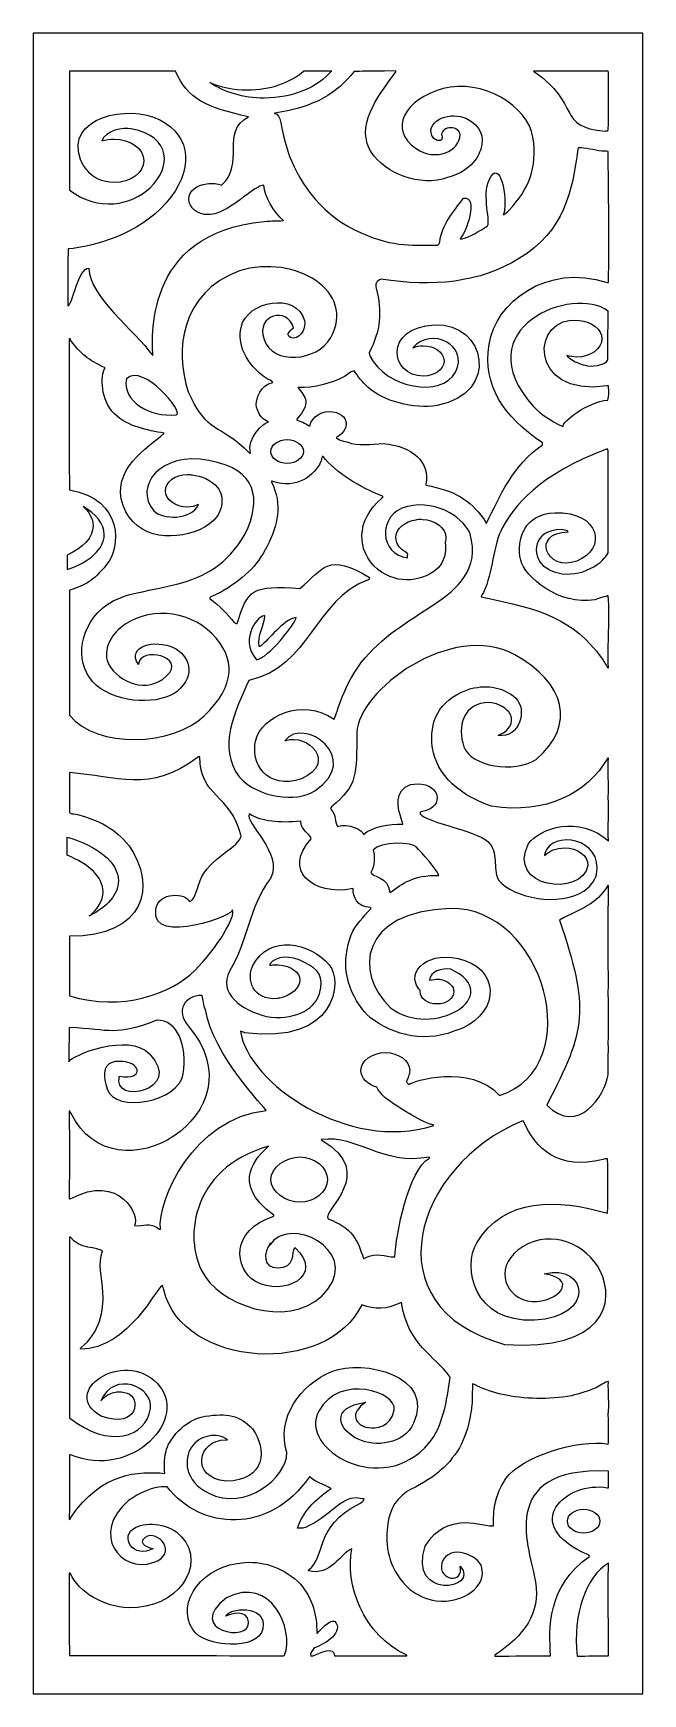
# Model space of a CAD drawing. Header units: centimetres. Extents: x -1.56 to 1.56, y -4.26 to 4.26.
import ezdxf

# ---------------------------------------------------------------- set-up
doc = ezdxf.new("R2010")
doc.units = ezdxf.units.CM
doc.header["$MEASUREMENT"] = 0
doc.layers.add('Layer 1', color=7, linetype='Continuous')

msp = doc.modelspace()

# ---------------------------------------------------------------- linework, layer by layer
at = {"layer": 'Layer 1', "color": 242}
for points, knots in [([(-1.56336, 4.26053), (-1.56336, 4.26053), (1.56336, 4.26053), (1.56336, 4.26053), (1.56336, 4.26053), (1.56336, 4.26053), (1.56336, -4.26053), (1.56336, -4.26053), (1.56336, -4.26053), (1.56336, -4.26053), (-1.56336, -4.26053), (-1.56336, -4.26053), (-1.56336, -4.26053), (-1.56336, -4.26053), (-1.56336, 4.26053), (-1.56336, 4.26053)], [0, 0, 0, 0, 0.2, 0.2, 0.2, 0.2, 0.4, 0.4, 0.4, 0.4, 0.6, 0.6, 0.6, 0.6, 1, 1, 1, 1]), ([(-0.66475, 3.3295), (-0.64911, 3.3295), (-0.63429, 3.33237), (-0.62109, 3.33747), (-0.62109, 3.33747), (-0.5299, 3.36766), (-0.42698, 3.48011), (-0.38033, 3.48011), (-0.38033, 3.48011), (-0.3771, 3.42215), (-0.33075, 3.3426), (-0.27919, 3.29886), (-0.27919, 3.29886), (-0.3219, 3.29767), (-0.33384, 3.29767), (-0.37862, 3.2947), (-0.37862, 3.2947), (-1.0123, 3.2349), (-0.94899, 2.66852), (-0.95029, 2.60589), (-0.95029, 2.60589), (-1.04494, 2.74059), (-1.27245, 2.90064), (-1.27746, 3.05561), (-1.27746, 3.05561), (-1.33394, 3.05561), (-1.35863, 2.87224), (-1.38664, 2.86038), (-1.38664, 2.86038), (-1.38625, 2.94337), (-1.38583, 3.11669), (-1.38431, 3.15386), (-1.38431, 3.15386), (-1.25227, 3.16293), (-1.01815, 3.23375), (-0.88323, 3.38766), (-0.88323, 3.38766), (-0.73662, 3.55491), (-0.74984, 3.73107), (-0.91331, 3.81563), (-0.91331, 3.81563), (-1.07678, 3.9002), (-1.40101, 3.82783), (-1.32053, 3.61332), (-1.32053, 3.61332), (-1.31173, 3.58989), (-1.29938, 3.57083), (-1.28466, 3.55569), (-1.28466, 3.55569), (-1.25944, 3.51938), (-1.20786, 3.49439), (-1.14855, 3.49439), (-1.14855, 3.49439), (-1.06452, 3.49439), (-0.99599, 3.54453), (-0.99599, 3.60601), (-0.99599, 3.60601), (-0.99599, 3.66749), (-1.06452, 3.71763), (-1.14855, 3.71763), (-1.14855, 3.71763), (-1.17092, 3.71763), (-1.19218, 3.71408), (-1.21136, 3.7077), (-1.21136, 3.7077), (-1.19281, 3.76216), (-1.10092, 3.77791), (-1.06017, 3.77004), (-1.06017, 3.77004), (-0.84994, 3.72944), (-0.85725, 3.56738), (-0.96354, 3.46757), (-0.96354, 3.46757), (-1.05733, 3.3795), (-1.22964, 3.34149), (-1.37664, 3.45519), (-1.37664, 3.45519), (-1.37767, 4.0648), (-1.37767, 4.0648), (-1.37664, 4.06568), (-1.37664, 4.06568), (-1.19549, 4.06568), (-1.01434, 4.06568), (-0.83285, 4.06539), (-0.83285, 4.06539), (-0.77208, 3.92056), (-0.67131, 3.8801), (-0.45972, 3.83151), (-0.45972, 3.83151), (-0.6038, 3.7579), (-0.47303, 3.58896), (-0.59781, 3.48096), (-0.59781, 3.48096), (-0.61689, 3.48975), (-0.64521, 3.49178), (-0.67267, 3.48738), (-0.67267, 3.48738), (-0.72402, 3.48416), (-0.76466, 3.45), (-0.76466, 3.40856), (-0.76466, 3.40856), (-0.76466, 3.36502), (-0.71977, 3.3295), (-0.66475, 3.3295)], [0, 0, 0, 0, 0.037037, 0.037037, 0.037037, 0.037037, 0.0740741, 0.0740741, 0.0740741, 0.0740741, 0.1111111, 0.1111111, 0.1111111, 0.1111111, 0.1481481, 0.1481481, 0.1481481, 0.1481481, 0.1851852, 0.1851852, 0.1851852, 0.1851852, 0.2222222, 0.2222222, 0.2222222, 0.2222222, 0.2592593, 0.2592593, 0.2592593, 0.2592593, 0.2962963, 0.2962963, 0.2962963, 0.2962963, 0.3333333, 0.3333333, 0.3333333, 0.3333333, 0.3703704, 0.3703704, 0.3703704, 0.3703704, 0.4074074, 0.4074074, 0.4074074, 0.4074074, 0.4444444, 0.4444444, 0.4444444, 0.4444444, 0.4814815, 0.4814815, 0.4814815, 0.4814815, 0.5185185, 0.5185185, 0.5185185, 0.5185185, 0.5555556, 0.5555556, 0.5555556, 0.5555556, 0.5925926, 0.5925926, 0.5925926, 0.5925926, 0.6296296, 0.6296296, 0.6296296, 0.6296296, 0.6666667, 0.6666667, 0.6666667, 0.6666667, 0.7037037, 0.7037037, 0.7037037, 0.7037037, 0.7407407, 0.7407407, 0.7407407, 0.7407407, 0.7777778, 0.7777778, 0.7777778, 0.7777778, 0.8148148, 0.8148148, 0.8148148, 0.8148148, 0.8518519, 0.8518519, 0.8518519, 0.8518519, 0.8888889, 0.8888889, 0.8888889, 0.8888889, 0.9259259, 0.9259259, 0.9259259, 0.9259259, 1, 1, 1, 1]), ([(-0.65677, 4.00686), (-0.58421, 3.95767), (-0.48598, 3.92766), (-0.37844, 3.92766), (-0.37844, 3.92766), (-0.23214, 3.92766), (-0.10353, 3.98351), (-0.03225, 4.06687), (-0.03225, 4.06687), (-0.03225, 4.06687), (-0.17577, 4.06687), (-0.17577, 4.06687), (-0.17577, 4.06687), (-0.24473, 4.00725), (-0.34886, 3.96916), (-0.46503, 3.96916), (-0.46503, 3.96916), (-0.53496, 3.96917), (-0.60802, 3.98448), (-0.65668, 4.00696), (-0.65668, 4.00696), (-0.65671, 4.00697), (-0.65689, 4.00695), (-0.65677, 4.00686)], [0, 0, 0, 0, 0.1428571, 0.1428571, 0.1428571, 0.1428571, 0.2857143, 0.2857143, 0.2857143, 0.2857143, 0.4285714, 0.4285714, 0.4285714, 0.4285714, 0.5714286, 0.5714286, 0.5714286, 0.5714286, 0.7142857, 0.7142857, 0.7142857, 0.7142857, 1, 1, 1, 1]), ([(0.08497, 3.2519), (-0.10171, 3.34267), (-0.21272, 3.51947), (-0.25757, 3.65442), (-0.25757, 3.65442), (-0.30243, 3.78938), (-0.28597, 3.84409), (-0.32592, 3.84884), (-0.32592, 3.84884), (-0.32558, 3.84973), (-0.32523, 3.85032), (-0.32489, 3.85092), (-0.32489, 3.85092), (-0.11508, 3.8825), (-0.00662, 3.95143), (0.08321, 4.0645), (0.08321, 4.0645), (0.12419, 4.0648), (0.13108, 4.06599), (0.29294, 4.06687), (0.29294, 4.06687), (0.29466, 4.06658), (0.29588, 4.06444), (0.29795, 4.06384), (0.29795, 4.06384), (0.22444, 3.96102), (0.09332, 3.80806), (0.16011, 3.66923), (0.16011, 3.66923), (0.2133, 3.55866), (0.39027, 3.47551), (0.53593, 3.51207), (0.53593, 3.51207), (0.68159, 3.54863), (0.71723, 3.61832), (0.73393, 3.67087), (0.73393, 3.67087), (0.75063, 3.72342), (0.73497, 3.78523), (0.65946, 3.82275), (0.65946, 3.82275), (0.58394, 3.86027), (0.4519, 3.81811), (0.48063, 3.73493), (0.48063, 3.73493), (0.48958, 3.72098), (0.5006, 3.70704), (0.52608, 3.71001), (0.52608, 3.71001), (0.53329, 3.71429), (0.53411, 3.72165), (0.53417, 3.72963), (0.53417, 3.72963), (0.53247, 3.73319), (0.53154, 3.73701), (0.53154, 3.74099), (0.53154, 3.74099), (0.53154, 3.76), (0.55272, 3.7755), (0.5787, 3.7755), (0.5787, 3.7755), (0.60468, 3.7755), (0.62587, 3.76), (0.62587, 3.74099), (0.62587, 3.74099), (0.62587, 3.65424), (0.50201, 3.59968), (0.40036, 3.66861), (0.40036, 3.66861), (0.25704, 3.76581), (0.34071, 3.92246), (0.53925, 3.97659), (0.53925, 3.97659), (0.73779, 4.03071), (0.97638, 3.88604), (1.00007, 3.72706), (1.00007, 3.72706), (1.02376, 3.56809), (0.97749, 3.45836), (0.87805, 3.35285), (0.87805, 3.35285), (0.86426, 3.34009), (0.85841, 3.33593), (0.85222, 3.32941), (0.85222, 3.32941), (0.85049, 3.32971), (0.84912, 3.32971), (0.84774, 3.32971), (0.84774, 3.32971), (0.87283, 3.37955), (0.84046, 3.60748), (0.78575, 3.52727), (0.78575, 3.52727), (0.73104, 3.44707), (0.78393, 3.30831), (0.76716, 3.27127), (0.76716, 3.27127), (0.72512, 3.24641), (0.6838, 3.21647), (0.62975, 3.20364), (0.62975, 3.20364), (0.62595, 3.20512), (0.62802, 3.20868), (0.62802, 3.20868), (0.62802, 3.20868), (0.65505, 3.23637), (0.72507, 3.42324), (0.64455, 3.41485), (0.64455, 3.41485), (0.58979, 3.34069), (0.53229, 3.27869), (0.52195, 3.1891), (0.52195, 3.1891), (0.51885, 3.18435), (0.51954, 3.17842), (0.51265, 3.17367), (0.51265, 3.17367), (0.36275, 3.17401), (0.27165, 3.16113), (0.08497, 3.2519)], [0, 0, 0, 0, 0.0322581, 0.0322581, 0.0322581, 0.0322581, 0.0645161, 0.0645161, 0.0645161, 0.0645161, 0.0967742, 0.0967742, 0.0967742, 0.0967742, 0.1290323, 0.1290323, 0.1290323, 0.1290323, 0.1612903, 0.1612903, 0.1612903, 0.1612903, 0.1935484, 0.1935484, 0.1935484, 0.1935484, 0.2258065, 0.2258065, 0.2258065, 0.2258065, 0.2580645, 0.2580645, 0.2580645, 0.2580645, 0.2903226, 0.2903226, 0.2903226, 0.2903226, 0.3225806, 0.3225806, 0.3225806, 0.3225806, 0.3548387, 0.3548387, 0.3548387, 0.3548387, 0.3870968, 0.3870968, 0.3870968, 0.3870968, 0.4193548, 0.4193548, 0.4193548, 0.4193548, 0.4516129, 0.4516129, 0.4516129, 0.4516129, 0.483871, 0.483871, 0.483871, 0.483871, 0.516129, 0.516129, 0.516129, 0.516129, 0.5483871, 0.5483871, 0.5483871, 0.5483871, 0.5806452, 0.5806452, 0.5806452, 0.5806452, 0.6129032, 0.6129032, 0.6129032, 0.6129032, 0.6451613, 0.6451613, 0.6451613, 0.6451613, 0.6774194, 0.6774194, 0.6774194, 0.6774194, 0.7096774, 0.7096774, 0.7096774, 0.7096774, 0.7419355, 0.7419355, 0.7419355, 0.7419355, 0.7741935, 0.7741935, 0.7741935, 0.7741935, 0.8064516, 0.8064516, 0.8064516, 0.8064516, 0.8387097, 0.8387097, 0.8387097, 0.8387097, 0.8709677, 0.8709677, 0.8709677, 0.8709677, 0.9032258, 0.9032258, 0.9032258, 0.9032258, 0.9354839, 0.9354839, 0.9354839, 0.9354839, 1, 1, 1, 1]), ([(1.37086, 3.75866), (1.11806, 3.77743), (1.25089, 3.89618), (1.00306, 4.06568), (1.00306, 4.06568), (1.13014, 4.06568), (1.25756, 4.06568), (1.38498, 4.06539), (1.38498, 4.06539), (1.38566, 4.06421), (1.38635, 4.06272), (1.38739, 4.06124), (1.38739, 4.06124), (1.3867, 3.96304), (1.38842, 3.86278), (1.38635, 3.76282), (1.38635, 3.76282), (1.38084, 3.75806), (1.37637, 3.75895), (1.37086, 3.75866)], [0, 0, 0, 0, 0.1666667, 0.1666667, 0.1666667, 0.1666667, 0.3333333, 0.3333333, 0.3333333, 0.3333333, 0.5, 0.5, 0.5, 0.5, 0.6666667, 0.6666667, 0.6666667, 0.6666667, 1, 1, 1, 1]), ([(0.43764, 2.50087), (0.49496, 2.50087), (0.54192, 2.53433), (0.54393, 2.57592), (0.54393, 2.57592), (0.54426, 2.57879), (0.54418, 2.58167), (0.54371, 2.58456), (0.54371, 2.58456), (0.5396, 2.6247), (0.49353, 2.65652), (0.43764, 2.65652), (0.43764, 2.65652), (0.41862, 2.65652), (0.40073, 2.65283), (0.38524, 2.64638), (0.38524, 2.64638), (0.38501, 2.64633), (0.38478, 2.64629), (0.38454, 2.64624), (0.38454, 2.64624), (0.47938, 2.75766), (0.67243, 2.65836), (0.6029, 2.52178), (0.6029, 2.52178), (0.53338, 2.38519), (0.24244, 2.44035), (0.1638, 2.6047), (0.1638, 2.6047), (0.16035, 2.61568), (0.16035, 2.61568), (0.16035, 2.62072), (0.16035, 2.62072), (0.21849, 2.73533), (0.22647, 2.8303), (0.19582, 2.95178), (0.19582, 2.95178), (0.18859, 2.97314), (0.19754, 2.99064), (0.22165, 2.99806), (0.22165, 2.99806), (0.48739, 2.95695), (0.72455, 2.97887), (0.93108, 3.1055), (0.93108, 3.1055), (1.15951, 3.24555), (1.20336, 3.45053), (1.23, 3.66581), (1.23, 3.66581), (1.23104, 3.66818), (1.23207, 3.67055), (1.23311, 3.67263), (1.23311, 3.67263), (1.26995, 3.67263), (1.31197, 3.66047), (1.35261, 3.65543), (1.35261, 3.65543), (1.36362, 3.65513), (1.37499, 3.65483), (1.38635, 3.65424), (1.38635, 3.65424), (1.38647, 3.45181), (1.39325, 3.19068), (1.38704, 2.98144), (1.38704, 2.98144), (1.38498, 2.98144), (1.38291, 2.98144), (1.38119, 2.98115), (1.38119, 2.98115), (1.06835, 3.08276), (0.80749, 2.87829), (0.77513, 2.66367), (0.77513, 2.66367), (0.74277, 2.44904), (0.84595, 2.29904), (1.04851, 2.15825), (1.04851, 2.15825), (1.04851, 2.15499), (1.04851, 2.15143), (1.04851, 2.14787), (1.04851, 2.14787), (0.89885, 2.04645), (0.82997, 1.88382), (0.7613, 1.74651), (0.7613, 1.74651), (0.75993, 1.74621), (0.75889, 1.74591), (0.75785, 1.74562), (0.75785, 1.74562), (0.75648, 1.75481), (0.74959, 1.76371), (0.7458, 1.77024), (0.7458, 1.77024), (0.67706, 1.86567), (0.60022, 1.91298), (0.45169, 1.9414), (0.45169, 1.9414), (0.45136, 1.94348), (0.45101, 1.94555), (0.45067, 1.94734), (0.45067, 1.94734), (0.4734, 2.05876), (0.38003, 2.14357), (0.23198, 2.15439), (0.23198, 2.15439), (0.17481, 2.15321), (0.0987, 2.14045), (0.05083, 2.1624), (0.05083, 2.1624), (0.04154, 2.16359), (-0.00978, 2.17635), (-0.00978, 2.18643), (-0.00978, 2.18643), (0.04597, 2.20691), (0.07624, 2.29978), (-0.0259, 2.31818), (-0.0259, 2.31818), (-0.07449, 2.32693), (-0.13719, 2.29442), (-0.14443, 2.24576), (-0.14443, 2.24576), (-0.14581, 2.24606), (-0.14718, 2.24606), (-0.14856, 2.24606), (-0.14856, 2.24606), (-0.16957, 2.26178), (-0.19058, 2.26801), (-0.21124, 2.27542), (-0.21124, 2.27542), (-0.21159, 2.27691), (-0.21159, 2.27839), (-0.21159, 2.27958), (-0.21159, 2.27958), (-0.13598, 2.36332), (-0.166, 2.39244), (-0.20642, 2.44274), (-0.20642, 2.44274), (-0.11828, 2.4397), (-0.03967, 2.46226), (0.03293, 2.49821), (0.03293, 2.49821), (0.04395, 2.50562), (0.06943, 2.52788), (0.08321, 2.52788), (0.08321, 2.52788), (0.10215, 2.49969), (0.12419, 2.4718), (0.15243, 2.44452), (0.15243, 2.44452), (0.22402, 2.37483), (0.39367, 2.32846), (0.50841, 2.3502), (0.50841, 2.3502), (0.83297, 2.41006), (0.76071, 2.77652), (0.49593, 2.76359), (0.49593, 2.76359), (0.23115, 2.75066), (0.26622, 2.50087), (0.43764, 2.50087)], [0, 0, 0, 0, 0.0243902, 0.0243902, 0.0243902, 0.0243902, 0.0487805, 0.0487805, 0.0487805, 0.0487805, 0.0731707, 0.0731707, 0.0731707, 0.0731707, 0.097561, 0.097561, 0.097561, 0.097561, 0.1219512, 0.1219512, 0.1219512, 0.1219512, 0.1463415, 0.1463415, 0.1463415, 0.1463415, 0.1707317, 0.1707317, 0.1707317, 0.1707317, 0.195122, 0.195122, 0.195122, 0.195122, 0.2195122, 0.2195122, 0.2195122, 0.2195122, 0.2439024, 0.2439024, 0.2439024, 0.2439024, 0.2682927, 0.2682927, 0.2682927, 0.2682927, 0.2926829, 0.2926829, 0.2926829, 0.2926829, 0.3170732, 0.3170732, 0.3170732, 0.3170732, 0.3414634, 0.3414634, 0.3414634, 0.3414634, 0.3658537, 0.3658537, 0.3658537, 0.3658537, 0.3902439, 0.3902439, 0.3902439, 0.3902439, 0.4146341, 0.4146341, 0.4146341, 0.4146341, 0.4390244, 0.4390244, 0.4390244, 0.4390244, 0.4634146, 0.4634146, 0.4634146, 0.4634146, 0.4878049, 0.4878049, 0.4878049, 0.4878049, 0.5121951, 0.5121951, 0.5121951, 0.5121951, 0.5365854, 0.5365854, 0.5365854, 0.5365854, 0.5609756, 0.5609756, 0.5609756, 0.5609756, 0.5853659, 0.5853659, 0.5853659, 0.5853659, 0.6097561, 0.6097561, 0.6097561, 0.6097561, 0.6341463, 0.6341463, 0.6341463, 0.6341463, 0.6585366, 0.6585366, 0.6585366, 0.6585366, 0.6829268, 0.6829268, 0.6829268, 0.6829268, 0.7073171, 0.7073171, 0.7073171, 0.7073171, 0.7317073, 0.7317073, 0.7317073, 0.7317073, 0.7560976, 0.7560976, 0.7560976, 0.7560976, 0.7804878, 0.7804878, 0.7804878, 0.7804878, 0.804878, 0.804878, 0.804878, 0.804878, 0.8292683, 0.8292683, 0.8292683, 0.8292683, 0.8536585, 0.8536585, 0.8536585, 0.8536585, 0.8780488, 0.8780488, 0.8780488, 0.8780488, 0.902439, 0.902439, 0.902439, 0.902439, 0.9268293, 0.9268293, 0.9268293, 0.9268293, 0.9512195, 0.9512195, 0.9512195, 0.9512195, 1, 1, 1, 1]), ([(-0.45197, 2.10456), (-0.61094, 2.26681), (-0.6729, 2.20077), (-0.76811, 2.42049), (-0.76811, 2.42049), (-0.8376, 2.63539), (-0.80736, 2.92945), (-0.50603, 3.04048), (-0.50603, 3.04048), (-0.21726, 3.13066), (0.0956, 2.93192), (-0.03701, 2.69848), (-0.03701, 2.69848), (-0.1077, 2.57406), (-0.33516, 2.557), (-0.37923, 2.68841), (-0.37923, 2.68841), (-0.42331, 2.81983), (-0.25625, 2.85744), (-0.22881, 2.74917), (-0.22881, 2.74917), (-0.24878, 2.73108), (-0.27874, 2.70527), (-0.22949, 2.69548), (-0.22949, 2.69548), (-0.18128, 2.69993), (-0.16544, 2.75273), (-0.17164, 2.78685), (-0.17164, 2.78685), (-0.21115, 2.93391), (-0.46803, 2.88831), (-0.49748, 2.75081), (-0.49748, 2.75081), (-0.51508, 2.66862), (-0.47829, 2.56351), (-0.36311, 2.48634), (-0.36311, 2.48634), (-0.3576, 2.48397), (-0.33728, 2.47863), (-0.33487, 2.46825), (-0.33487, 2.46825), (-0.3976, 2.4551), (-0.41999, 2.38821), (-0.41959, 2.35464), (-0.41959, 2.35464), (-0.41546, 2.31814), (-0.39755, 2.28492), (-0.35657, 2.26504), (-0.35657, 2.26504), (-0.38066, 2.26383), (-0.47002, 2.18154), (-0.44955, 2.10545), (-0.44955, 2.10545), (-0.45059, 2.10515), (-0.45127, 2.10486), (-0.45197, 2.10456)], [0, 0, 0, 0, 0.0666667, 0.0666667, 0.0666667, 0.0666667, 0.1333333, 0.1333333, 0.1333333, 0.1333333, 0.2, 0.2, 0.2, 0.2, 0.2666667, 0.2666667, 0.2666667, 0.2666667, 0.3333333, 0.3333333, 0.3333333, 0.3333333, 0.4, 0.4, 0.4, 0.4, 0.4666667, 0.4666667, 0.4666667, 0.4666667, 0.5333333, 0.5333333, 0.5333333, 0.5333333, 0.6, 0.6, 0.6, 0.6, 0.6666667, 0.6666667, 0.6666667, 0.6666667, 0.7333333, 0.7333333, 0.7333333, 0.7333333, 0.8, 0.8, 0.8, 0.8, 0.8666667, 0.8666667, 0.8666667, 0.8666667, 1, 1, 1, 1]), ([(1.2252, 2.59878), (1.29592, 2.59878), (1.35359, 2.64097), (1.35359, 2.69271), (1.35359, 2.69271), (1.35359, 2.7414), (1.3025, 2.78164), (1.23754, 2.7862), (1.23754, 2.7862), (0.98606, 2.82014), (0.9684, 2.38795), (1.38016, 2.45104), (1.38016, 2.45104), (1.38222, 2.45134), (1.38463, 2.45164), (1.38704, 2.45164), (1.38704, 2.45164), (1.38704, 2.45045), (1.3929, 2.39171), (1.3836, 2.37836), (1.3836, 2.37836), (1.27716, 2.36688), (1.15387, 2.26993), (1.15286, 2.24191), (1.15286, 2.24191), (1.09157, 2.27068), (1.04576, 2.30242), (1.00202, 2.34425), (1.00202, 2.34425), (0.64595, 2.74819), (1.20797, 2.97033), (1.38498, 2.83431), (1.38498, 2.83431), (1.38498, 2.62844), (1.38498, 2.62844), (1.38395, 2.58513), (1.38395, 2.58513), (1.37323, 2.55342), (1.29029, 2.54722), (1.26857, 2.55694), (1.26857, 2.55694), (1.24435, 2.55943), (1.18766, 2.58601), (1.17397, 2.60661), (1.17397, 2.60661), (1.18968, 2.60158), (1.20701, 2.59878), (1.2252, 2.59878)], [0, 0, 0, 0, 0.0769231, 0.0769231, 0.0769231, 0.0769231, 0.1538462, 0.1538462, 0.1538462, 0.1538462, 0.2307692, 0.2307692, 0.2307692, 0.2307692, 0.3076923, 0.3076923, 0.3076923, 0.3076923, 0.3846154, 0.3846154, 0.3846154, 0.3846154, 0.4615385, 0.4615385, 0.4615385, 0.4615385, 0.5384615, 0.5384615, 0.5384615, 0.5384615, 0.6153846, 0.6153846, 0.6153846, 0.6153846, 0.6923077, 0.6923077, 0.6923077, 0.6923077, 0.7692308, 0.7692308, 0.7692308, 0.7692308, 0.8461538, 0.8461538, 0.8461538, 0.8461538, 1, 1, 1, 1]), ([(-0.77338, 1.82933), (-0.75232, 1.82933), (-0.73259, 1.83375), (-0.71577, 1.84141), (-0.71577, 1.84141), (-0.75299, 1.76014), (-0.90096, 1.76371), (-0.94527, 1.81022), (-0.94527, 1.81022), (-1.05017, 1.93532), (-0.91149, 2.1154), (-0.66217, 2.06828), (-0.66217, 2.06828), (-0.41284, 2.02115), (-0.39199, 1.87243), (-0.47573, 1.69103), (-0.47573, 1.69103), (-0.57353, 1.52756), (-0.68165, 1.47245), (-0.82734, 1.43355), (-0.82734, 1.43355), (-0.9912, 1.38979), (-1.11674, 1.39101), (-1.20871, 1.30955), (-1.20871, 1.30955), (-1.33794, 1.19508), (-1.35079, 1.01071), (-1.2383, 0.91382), (-1.2383, 0.91382), (-1.12581, 0.81693), (-0.90867, 0.81391), (-0.82373, 0.88488), (-0.82373, 0.88488), (-0.72662, 0.96603), (-0.76298, 1.06979), (-0.84207, 1.10724), (-0.84207, 1.10724), (-0.93753, 1.15244), (-1.0865, 1.11592), (-1.02414, 1.02116), (-1.02414, 1.02116), (-1.01426, 1.11818), (-0.77479, 1.0619), (-0.87889, 0.96275), (-0.87889, 0.96275), (-0.97951, 0.86691), (-1.12383, 0.93188), (-1.17367, 1.01804), (-1.17367, 1.01804), (-1.21003, 1.08091), (-1.17337, 1.16171), (-1.11745, 1.2083), (-1.11745, 1.2083), (-0.9849, 1.31874), (-0.77136, 1.30452), (-0.64643, 1.17943), (-0.64643, 1.17943), (-0.52151, 1.05433), (-0.52522, 0.91202), (-0.68582, 0.75811), (-0.68582, 0.75811), (-0.84643, 0.6042), (-1.23654, 0.58528), (-1.37698, 0.76164), (-1.37698, 0.76164), (-1.37733, 0.97404), (-1.37767, 1.18644), (-1.37801, 1.39854), (-1.37801, 1.39854), (-1.37733, 1.40002), (-1.37629, 1.40151), (-1.37526, 1.40269), (-1.37526, 1.40269), (-1.29246, 1.43097), (-1.26012, 1.44572), (-1.18688, 1.53352), (-1.18688, 1.53352), (-1.11365, 1.62132), (-1.09766, 1.86689), (-1.37664, 1.91737), (-1.37664, 1.91737), (-1.37733, 1.91886), (-1.37767, 1.92034), (-1.37801, 1.92153), (-1.37801, 1.92153), (-1.37836, 2.17872), (-1.3787, 2.43591), (-1.3787, 2.6931), (-1.3787, 2.6931), (-1.37733, 2.6931), (-1.37561, 2.6931), (-1.37388, 2.6931), (-1.37388, 2.6931), (-1.37216, 2.69073), (-1.37216, 2.69073), (-1.37009, 2.68391), (-1.37009, 2.68391), (-1.32199, 2.61793), (-1.28027, 2.58237), (-1.1948, 2.54389), (-1.1948, 2.54389), (-1.21939, 2.50081), (-1.21911, 2.3777), (-1.14686, 2.30772), (-1.14686, 2.30772), (-1.07461, 2.23773), (-0.97967, 2.22574), (-0.89174, 2.2075), (-0.89174, 2.2075), (-0.97518, 2.13446), (-1.16722, 2.02069), (-1.1025, 1.83752), (-1.1025, 1.83752), (-1.03777, 1.65435), (-0.81603, 1.65299), (-0.68495, 1.72556), (-0.68495, 1.72556), (-0.57947, 1.78396), (-0.58105, 1.88432), (-0.61819, 1.92988), (-0.61819, 1.92988), (-0.64941, 1.9682), (-0.70076, 1.99041), (-0.74874, 1.994), (-0.74874, 1.994), (-0.75667, 1.99534), (-0.76492, 1.99606), (-0.77338, 1.99606), (-0.77338, 1.99606), (-0.8347, 1.99606), (-0.88471, 1.95861), (-0.88471, 1.91269), (-0.88471, 1.91269), (-0.88471, 1.86678), (-0.8347, 1.82933), (-0.77338, 1.82933)], [0, 0, 0, 0, 0.0285714, 0.0285714, 0.0285714, 0.0285714, 0.0571429, 0.0571429, 0.0571429, 0.0571429, 0.0857143, 0.0857143, 0.0857143, 0.0857143, 0.1142857, 0.1142857, 0.1142857, 0.1142857, 0.1428571, 0.1428571, 0.1428571, 0.1428571, 0.1714286, 0.1714286, 0.1714286, 0.1714286, 0.2, 0.2, 0.2, 0.2, 0.2285714, 0.2285714, 0.2285714, 0.2285714, 0.2571429, 0.2571429, 0.2571429, 0.2571429, 0.2857143, 0.2857143, 0.2857143, 0.2857143, 0.3142857, 0.3142857, 0.3142857, 0.3142857, 0.3428571, 0.3428571, 0.3428571, 0.3428571, 0.3714286, 0.3714286, 0.3714286, 0.3714286, 0.4, 0.4, 0.4, 0.4, 0.4285714, 0.4285714, 0.4285714, 0.4285714, 0.4571429, 0.4571429, 0.4571429, 0.4571429, 0.4857143, 0.4857143, 0.4857143, 0.4857143, 0.5142857, 0.5142857, 0.5142857, 0.5142857, 0.5428571, 0.5428571, 0.5428571, 0.5428571, 0.5714286, 0.5714286, 0.5714286, 0.5714286, 0.6, 0.6, 0.6, 0.6, 0.6285714, 0.6285714, 0.6285714, 0.6285714, 0.6571429, 0.6571429, 0.6571429, 0.6571429, 0.6857143, 0.6857143, 0.6857143, 0.6857143, 0.7142857, 0.7142857, 0.7142857, 0.7142857, 0.7428571, 0.7428571, 0.7428571, 0.7428571, 0.7714286, 0.7714286, 0.7714286, 0.7714286, 0.8, 0.8, 0.8, 0.8, 0.8285714, 0.8285714, 0.8285714, 0.8285714, 0.8571429, 0.8571429, 0.8571429, 0.8571429, 0.8857143, 0.8857143, 0.8857143, 0.8857143, 0.9142857, 0.9142857, 0.9142857, 0.9142857, 0.9428571, 0.9428571, 0.9428571, 0.9428571, 1, 1, 1, 1]), ([(-1.08529, 2.48723), (-0.99717, 2.5697), (-0.78875, 2.31114), (-0.82803, 2.30479), (-0.82803, 2.30479), (-0.82837, 2.3039), (-0.82872, 2.30301), (-0.82872, 2.30212), (-0.82872, 2.30212), (-0.96945, 2.28832), (-1.10691, 2.37362), (-1.08529, 2.48723)], [0, 0, 0, 0, 0.25, 0.25, 0.25, 0.25, 0.5, 0.5, 0.5, 0.5, 1, 1, 1, 1]), ([(-0.2609, 2.05266), (-0.21484, 2.05266), (-0.17728, 2.08015), (-0.17728, 2.11385), (-0.17728, 2.11385), (-0.17728, 2.14755), (-0.21484, 2.17503), (-0.2609, 2.17503), (-0.2609, 2.17503), (-0.30696, 2.17503), (-0.34452, 2.14755), (-0.34452, 2.11385), (-0.34452, 2.11385), (-0.34452, 2.08015), (-0.30696, 2.05266), (-0.2609, 2.05266)], [0, 0, 0, 0, 0.2, 0.2, 0.2, 0.2, 0.4, 0.4, 0.4, 0.4, 0.6, 0.6, 0.6, 0.6, 1, 1, 1, 1]), ([(0.54969, 1.64893), (0.55224, 1.6563), (0.55361, 1.66402), (0.55361, 1.67196), (0.55361, 1.67196), (0.55361, 1.7218), (0.50008, 1.76277), (0.43294, 1.76571), (0.43294, 1.76571), (0.42468, 1.76637), (0.41596, 1.76643), (0.40674, 1.76579), (0.40674, 1.76579), (0.40489, 1.76528), (0.40307, 1.76476), (0.40127, 1.76423), (0.40127, 1.76423), (0.34196, 1.75597), (0.29687, 1.7177), (0.29687, 1.67196), (0.29687, 1.67196), (0.29687, 1.64439), (0.31326, 1.61953), (0.33927, 1.60232), (0.33927, 1.60232), (0.36504, 1.58949), (0.35592, 1.5842), (0.35687, 1.56862), (0.35687, 1.56862), (0.21647, 1.58114), (0.19486, 1.79184), (0.35587, 1.83195), (0.35587, 1.83195), (0.51686, 1.87206), (0.65864, 1.75608), (0.67755, 1.69105), (0.67755, 1.69105), (0.73013, 1.51028), (0.61287, 1.40904), (0.48924, 1.32704), (0.48924, 1.32704), (0.3656, 1.24506), (0.21984, 1.16283), (0.11953, 1.03066), (0.11953, 1.03066), (0.01922, 0.8985), (-0.01278, 0.7431), (-0.02045, 0.74058), (-0.02045, 0.74058), (-0.18454, 0.85394), (-0.3922, 0.75266), (-0.4216, 0.63319), (-0.4216, 0.63319), (-0.451, 0.51373), (-0.36501, 0.37608), (-0.18643, 0.43404), (-0.18643, 0.43404), (-0.0024, 0.51931), (-0.15543, 0.66871), (-0.26806, 0.63141), (-0.26806, 0.63141), (-0.26979, 0.63112), (-0.27151, 0.63082), (-0.27288, 0.63022), (-0.27288, 0.63022), (-0.17579, 0.75919), (0.13085, 0.53889), (-0.11826, 0.37363), (-0.11826, 0.37363), (-0.21428, 0.30993), (-0.41096, 0.33816), (-0.50569, 0.44334), (-0.50569, 0.44334), (-0.62221, 0.59772), (-0.52594, 0.78647), (-0.45713, 0.93903), (-0.45713, 0.93903), (-0.14078, 1.00961), (-0.12197, 1.35582), (0.15519, 1.45579), (0.15519, 1.45579), (0.15588, 1.45579), (0.15656, 1.45579), (0.1576, 1.45579), (0.1576, 1.45579), (0.15897, 1.46143), (0.16172, 1.46172), (0.16172, 1.46736), (0.16172, 1.46736), (-0.05064, 1.59713), (-0.07129, 1.51763), (-0.19506, 1.411), (-0.19506, 1.411), (-0.4394, 1.42855), (-0.46465, 1.40653), (-0.51671, 1.23183), (-0.51671, 1.23183), (-0.5236, 1.23034), (-0.52911, 1.23509), (-0.53186, 1.23657), (-0.53186, 1.23657), (-0.56969, 1.28301), (-0.6059, 1.32025), (-0.65722, 1.35998), (-0.65722, 1.35998), (-0.65756, 1.36176), (-0.65791, 1.36354), (-0.65791, 1.36532), (-0.65791, 1.36532), (-0.64137, 1.37362), (-0.62415, 1.38074), (-0.6059, 1.38905), (-0.6059, 1.38905), (-0.4886, 1.45905), (-0.41611, 1.52181), (-0.36311, 1.62874), (-0.36311, 1.62874), (-0.31012, 1.73566), (-0.28313, 1.84087), (-0.34142, 1.95801), (-0.34142, 1.95801), (-0.34142, 1.9592), (-0.34142, 1.96039), (-0.34107, 1.96128), (-0.34107, 1.96128), (-0.33832, 1.96128), (-0.33556, 1.96098), (-0.33281, 1.96069), (-0.33281, 1.96069), (-0.21338, 1.91832), (-0.12064, 1.98924), (-0.08657, 2.06599), (-0.08657, 2.06599), (-0.08417, 2.07875), (-0.08417, 2.07875), (-0.08038, 2.08795), (-0.08038, 2.08795), (-0.079, 2.08795), (-0.07762, 2.08795), (-0.07624, 2.08795), (-0.07624, 2.08795), (-0.01494, 2.00895), (0.11687, 1.92503), (0.22888, 1.88534), (0.22888, 1.88534), (0.23026, 1.88296), (0.23026, 1.88296), (0.22991, 1.87792), (0.22991, 1.87792), (0.22475, 1.87792), (0.22544, 1.87466), (0.22372, 1.87258), (0.22372, 1.87258), (0.08983, 1.76395), (0.09527, 1.59925), (0.20305, 1.51067), (0.20305, 1.51067), (0.31084, 1.42209), (0.44712, 1.45227), (0.51404, 1.5175), (0.51404, 1.5175), (0.54325, 1.54598), (0.55688, 1.59908), (0.54969, 1.64893)], [0, 0, 0, 0, 0.0238095, 0.0238095, 0.0238095, 0.0238095, 0.047619, 0.047619, 0.047619, 0.047619, 0.0714286, 0.0714286, 0.0714286, 0.0714286, 0.0952381, 0.0952381, 0.0952381, 0.0952381, 0.1190476, 0.1190476, 0.1190476, 0.1190476, 0.1428571, 0.1428571, 0.1428571, 0.1428571, 0.1666667, 0.1666667, 0.1666667, 0.1666667, 0.1904762, 0.1904762, 0.1904762, 0.1904762, 0.2142857, 0.2142857, 0.2142857, 0.2142857, 0.2380952, 0.2380952, 0.2380952, 0.2380952, 0.2619048, 0.2619048, 0.2619048, 0.2619048, 0.2857143, 0.2857143, 0.2857143, 0.2857143, 0.3095238, 0.3095238, 0.3095238, 0.3095238, 0.3333333, 0.3333333, 0.3333333, 0.3333333, 0.3571429, 0.3571429, 0.3571429, 0.3571429, 0.3809524, 0.3809524, 0.3809524, 0.3809524, 0.4047619, 0.4047619, 0.4047619, 0.4047619, 0.4285714, 0.4285714, 0.4285714, 0.4285714, 0.452381, 0.452381, 0.452381, 0.452381, 0.4761905, 0.4761905, 0.4761905, 0.4761905, 0.5, 0.5, 0.5, 0.5, 0.5238095, 0.5238095, 0.5238095, 0.5238095, 0.547619, 0.547619, 0.547619, 0.547619, 0.5714286, 0.5714286, 0.5714286, 0.5714286, 0.5952381, 0.5952381, 0.5952381, 0.5952381, 0.6190476, 0.6190476, 0.6190476, 0.6190476, 0.6428571, 0.6428571, 0.6428571, 0.6428571, 0.6666667, 0.6666667, 0.6666667, 0.6666667, 0.6904762, 0.6904762, 0.6904762, 0.6904762, 0.7142857, 0.7142857, 0.7142857, 0.7142857, 0.7380952, 0.7380952, 0.7380952, 0.7380952, 0.7619048, 0.7619048, 0.7619048, 0.7619048, 0.7857143, 0.7857143, 0.7857143, 0.7857143, 0.8095238, 0.8095238, 0.8095238, 0.8095238, 0.8333333, 0.8333333, 0.8333333, 0.8333333, 0.8571429, 0.8571429, 0.8571429, 0.8571429, 0.8809524, 0.8809524, 0.8809524, 0.8809524, 0.9047619, 0.9047619, 0.9047619, 0.9047619, 0.9285714, 0.9285714, 0.9285714, 0.9285714, 0.952381, 0.952381, 0.952381, 0.952381, 1, 1, 1, 1]), ([(1.38463, 1.00489), (1.3712, 1.02032), (1.3619, 1.04109), (1.35227, 1.05592), (1.35227, 1.05592), (1.20417, 1.25454), (1.047, 1.30537), (0.73444, 1.36769), (0.73444, 1.36769), (0.73444, 1.37481), (0.7427, 1.38608), (0.74683, 1.39053), (0.74683, 1.39053), (0.79427, 1.49442), (0.79483, 1.6334), (0.84361, 1.72346), (0.84361, 1.72346), (0.90244, 1.8321), (1.02521, 1.99442), (1.38124, 2.1274), (1.38124, 2.1274), (1.38193, 2.12414), (1.38532, 2.12088), (1.38635, 2.11732), (1.38635, 2.11732), (1.38635, 1.94467), (1.38635, 1.76964), (1.38498, 1.59433), (1.38498, 1.59433), (1.38084, 1.58335), (1.36741, 1.56793), (1.35915, 1.55814), (1.35915, 1.55814), (1.28756, 1.48809), (1.14571, 1.45002), (1.05111, 1.53), (1.05111, 1.53), (0.99525, 1.57722), (0.99421, 1.71358), (1.14701, 1.71358), (1.14701, 1.71358), (1.14838, 1.71358), (1.18386, 1.70913), (1.18145, 1.70112), (1.18145, 1.70112), (0.98752, 1.70112), (1.06808, 1.49252), (1.22449, 1.55191), (1.22449, 1.55191), (1.38091, 1.6113), (1.34792, 1.8075), (1.11222, 1.7995), (1.11222, 1.7995), (0.96009, 1.79434), (0.911, 1.66577), (0.93708, 1.55578), (0.93708, 1.55578), (0.95627, 1.47489), (1.13485, 1.31882), (1.31679, 1.35345), (1.31679, 1.35345), (1.32609, 1.35582), (1.37843, 1.37452), (1.38601, 1.37303), (1.38601, 1.37303), (1.39565, 1.25348), (1.38222, 1.1277), (1.38704, 1.00489), (1.38704, 1.00489), (1.38601, 1.00489), (1.38532, 1.00489), (1.38463, 1.00489)], [0, 0, 0, 0, 0.0526316, 0.0526316, 0.0526316, 0.0526316, 0.1052632, 0.1052632, 0.1052632, 0.1052632, 0.1578947, 0.1578947, 0.1578947, 0.1578947, 0.2105263, 0.2105263, 0.2105263, 0.2105263, 0.2631579, 0.2631579, 0.2631579, 0.2631579, 0.3157895, 0.3157895, 0.3157895, 0.3157895, 0.3684211, 0.3684211, 0.3684211, 0.3684211, 0.4210526, 0.4210526, 0.4210526, 0.4210526, 0.4736842, 0.4736842, 0.4736842, 0.4736842, 0.5263158, 0.5263158, 0.5263158, 0.5263158, 0.5789474, 0.5789474, 0.5789474, 0.5789474, 0.6315789, 0.6315789, 0.6315789, 0.6315789, 0.6842105, 0.6842105, 0.6842105, 0.6842105, 0.7368421, 0.7368421, 0.7368421, 0.7368421, 0.7894737, 0.7894737, 0.7894737, 0.7894737, 0.8421053, 0.8421053, 0.8421053, 0.8421053, 0.8947368, 0.8947368, 0.8947368, 0.8947368, 1, 1, 1, 1]), ([(-1.30763, 1.83188), (-1.24039, 1.79427), (-1.19937, 1.74336), (-1.19937, 1.68762), (-1.19937, 1.68762), (-1.19937, 1.6118), (-1.27571, 1.54513), (-1.38965, 1.50819), (-1.38965, 1.50819), (-1.38965, 1.50819), (-1.38965, 1.58258), (-1.38965, 1.58258), (-1.38965, 1.58258), (-1.30816, 1.61832), (-1.2561, 1.67229), (-1.2561, 1.7325), (-1.2561, 1.7325), (-1.25611, 1.76875), (-1.27704, 1.80661), (-1.30777, 1.83183), (-1.30777, 1.83183), (-1.30779, 1.83185), (-1.30775, 1.83194), (-1.30763, 1.83188)], [0, 0, 0, 0, 0.1428571, 0.1428571, 0.1428571, 0.1428571, 0.2857143, 0.2857143, 0.2857143, 0.2857143, 0.4285714, 0.4285714, 0.4285714, 0.4285714, 0.5714286, 0.5714286, 0.5714286, 0.5714286, 0.7142857, 0.7142857, 0.7142857, 0.7142857, 1, 1, 1, 1]), ([(-0.41891, 1.04553), (-0.51302, 1.15797), (-0.3988, 1.28492), (-0.37571, 1.27017), (-0.37571, 1.27017), (-0.37571, 1.22688), (-0.41594, 1.16625), (-0.4041, 1.11435), (-0.4041, 1.11435), (-0.40306, 1.11406), (-0.40169, 1.11376), (-0.40031, 1.11317), (-0.40031, 1.11317), (-0.34865, 1.15141), (-0.28906, 1.24689), (-0.21434, 1.26297), (-0.21434, 1.26297), (-0.21434, 1.23528), (-0.36107, 1.04858), (-0.41891, 1.04553)], [0, 0, 0, 0, 0.1666667, 0.1666667, 0.1666667, 0.1666667, 0.3333333, 0.3333333, 0.3333333, 0.3333333, 0.5, 0.5, 0.5, 0.5, 0.6666667, 0.6666667, 0.6666667, 0.6666667, 1, 1, 1, 1]), ([(1.28214, -0.00966), (1.28214, 0.03986), (1.22937, 0.08025), (1.16168, 0.08025), (1.16168, 0.08025), (1.11937, 0.08025), (1.08194, 0.06447), (1.05982, 0.04055), (1.05982, 0.04055), (1.0598, 0.04345), (1.05997, 0.04668), (1.06022, 0.05058), (1.06022, 0.05058), (1.09533, 0.17415), (1.36412, 0.13157), (1.32569, -0.05575), (1.32569, -0.05575), (1.3184, -0.09128), (1.28842, -0.12277), (1.26021, -0.14135), (1.26021, -0.14135), (1.13634, -0.22291), (0.90228, -0.17966), (0.82295, -0.08499), (0.82295, -0.08499), (0.7909, -0.02063), (0.82724, 0.05518), (0.76921, 0.11258), (0.76921, 0.11258), (0.71119, 0.16997), (0.40864, 0.21871), (0.42109, 0.26298), (0.42109, 0.26298), (0.42449, 0.26393), (0.42777, 0.26494), (0.43093, 0.26598), (0.43093, 0.26598), (0.4756, 0.27301), (0.50925, 0.30216), (0.50925, 0.33689), (0.50925, 0.33689), (0.50925, 0.37683), (0.46472, 0.40941), (0.41013, 0.40941), (0.41013, 0.40941), (0.2947, 0.40941), (0.29808, 0.30588), (0.31877, 0.24933), (0.31877, 0.24933), (0.32772, 0.21878), (0.33013, 0.21492), (0.33323, 0.20187), (0.33323, 0.20187), (0.26125, 0.20187), (0.18023, 0.1917), (0.13039, 0.14877), (0.13039, 0.14877), (0.13337, 0.16806), (0.04983, 0.21139), (-0.00254, 0.19), (-0.00254, 0.19), (-0.02002, 0.22094), (-0.00356, 0.23932), (-0.03733, 0.279), (-0.03733, 0.279), (-0.03733, 0.28671), (-0.03698, 0.28671), (-0.03388, 0.29086), (-0.03388, 0.29086), (0.10384, 0.40266), (0.09301, 0.45668), (0.09719, 0.6718), (0.09719, 0.6718), (0.10137, 0.88693), (0.58217, 1.24787), (0.90766, 1.07045), (0.90766, 1.07045), (1.16271, 0.93143), (1.22562, 0.70876), (1.01649, 0.53441), (1.01649, 0.53441), (0.90298, 0.45982), (0.68209, 0.49811), (0.64593, 0.59938), (0.64593, 0.59938), (0.60978, 0.70064), (0.64135, 0.82668), (0.77824, 0.82668), (0.77824, 0.82668), (0.87556, 0.81279), (0.93615, 0.73259), (0.84893, 0.67046), (0.84893, 0.67046), (0.83791, 0.66897), (0.83327, 0.66048), (0.82226, 0.6587), (0.82226, 0.6587), (0.82226, 0.65811), (0.8226, 0.65752), (0.82295, 0.65663), (0.82295, 0.65663), (0.93146, 0.64432), (0.97359, 0.78528), (0.91076, 0.85093), (0.91076, 0.85093), (0.84626, 0.90272), (0.77177, 0.91889), (0.68209, 0.8978), (0.68209, 0.8978), (0.53294, 0.85064), (0.47262, 0.74999), (0.48166, 0.61717), (0.48166, 0.61717), (0.49069, 0.48436), (0.59522, 0.35883), (0.78782, 0.29354), (0.78782, 0.29354), (1.06682, 0.25073), (1.27751, 0.35846), (1.3836, 0.54123), (1.3836, 0.54123), (1.38498, 0.54123), (1.38635, 0.54123), (1.38807, 0.54123), (1.38807, 0.54123), (1.38291, 0.47567), (1.38911, 0.40863), (1.38635, 0.33952), (1.38635, 0.33952), (1.3929, 0.26683), (1.3805, 0.19089), (1.38704, 0.11584), (1.38704, 0.11584), (1.23896, 0.25225), (1.03203, 0.17951), (0.97738, 0.10249), (0.97738, 0.10249), (0.85988, -0.12776), (1.25221, -0.17403), (1.28214, -0.00966)], [0, 0, 0, 0, 0.0277778, 0.0277778, 0.0277778, 0.0277778, 0.0555556, 0.0555556, 0.0555556, 0.0555556, 0.0833333, 0.0833333, 0.0833333, 0.0833333, 0.1111111, 0.1111111, 0.1111111, 0.1111111, 0.1388889, 0.1388889, 0.1388889, 0.1388889, 0.1666667, 0.1666667, 0.1666667, 0.1666667, 0.1944444, 0.1944444, 0.1944444, 0.1944444, 0.2222222, 0.2222222, 0.2222222, 0.2222222, 0.25, 0.25, 0.25, 0.25, 0.2777778, 0.2777778, 0.2777778, 0.2777778, 0.3055556, 0.3055556, 0.3055556, 0.3055556, 0.3333333, 0.3333333, 0.3333333, 0.3333333, 0.3611111, 0.3611111, 0.3611111, 0.3611111, 0.3888889, 0.3888889, 0.3888889, 0.3888889, 0.4166667, 0.4166667, 0.4166667, 0.4166667, 0.4444444, 0.4444444, 0.4444444, 0.4444444, 0.4722222, 0.4722222, 0.4722222, 0.4722222, 0.5, 0.5, 0.5, 0.5, 0.5277778, 0.5277778, 0.5277778, 0.5277778, 0.5555556, 0.5555556, 0.5555556, 0.5555556, 0.5833333, 0.5833333, 0.5833333, 0.5833333, 0.6111111, 0.6111111, 0.6111111, 0.6111111, 0.6388889, 0.6388889, 0.6388889, 0.6388889, 0.6666667, 0.6666667, 0.6666667, 0.6666667, 0.6944444, 0.6944444, 0.6944444, 0.6944444, 0.7222222, 0.7222222, 0.7222222, 0.7222222, 0.75, 0.75, 0.75, 0.75, 0.7777778, 0.7777778, 0.7777778, 0.7777778, 0.8055556, 0.8055556, 0.8055556, 0.8055556, 0.8333333, 0.8333333, 0.8333333, 0.8333333, 0.8611111, 0.8611111, 0.8611111, 0.8611111, 0.8888889, 0.8888889, 0.8888889, 0.8888889, 0.9166667, 0.9166667, 0.9166667, 0.9166667, 0.9444444, 0.9444444, 0.9444444, 0.9444444, 1, 1, 1, 1]), ([(-1.37767, -0.67828), (-1.37767, -0.57653), (-1.37767, -0.47478), (-1.37767, -0.37333), (-1.37767, -0.37333), (-0.9897, -0.37333), (-0.92829, -0.1177), (-1.07151, 0.09122), (-1.07151, 0.09122), (-1.14312, 0.17576), (-1.22093, 0.22407), (-1.35425, 0.25497), (-1.35425, 0.25497), (-1.36734, 0.25556), (-1.37319, 0.25526), (-1.37801, 0.26238), (-1.37801, 0.26238), (-1.37801, 0.33032), (-1.37801, 0.39825), (-1.37767, 0.46618), (-1.37767, 0.46618), (-1.13296, 0.45031), (-0.97009, 0.35538), (-0.71576, 0.54717), (-0.71576, 0.54717), (-0.7137, 0.54717), (-0.71129, 0.54717), (-0.70887, 0.54717), (-0.70887, 0.54717), (-0.7083, 0.33885), (-0.55118, 0.36234), (-0.49742, 0.14165), (-0.49742, 0.14165), (-0.49742, 0.0889), (-0.66649, 0.02498), (-0.70721, -0.08684), (-0.70721, -0.08684), (-0.73306, -0.15782), (-0.73531, -0.18784), (-0.76233, -0.19522), (-0.76233, -0.19522), (-0.77589, -0.15145), (-0.92204, -0.14022), (-0.9344, -0.23752), (-0.9344, -0.23752), (-0.9588, -0.4297), (-0.51247, -0.2567), (-0.54288, -0.23835), (-0.54288, -0.23835), (-0.51836, -0.26408), (-0.61743, -0.43183), (-0.73505, -0.54922), (-0.73505, -0.54922), (-0.85268, -0.6666), (-1.10893, -0.76377), (-1.37767, -0.67828)], [0, 0, 0, 0, 0.0666667, 0.0666667, 0.0666667, 0.0666667, 0.1333333, 0.1333333, 0.1333333, 0.1333333, 0.2, 0.2, 0.2, 0.2, 0.2666667, 0.2666667, 0.2666667, 0.2666667, 0.3333333, 0.3333333, 0.3333333, 0.3333333, 0.4, 0.4, 0.4, 0.4, 0.4666667, 0.4666667, 0.4666667, 0.4666667, 0.5333333, 0.5333333, 0.5333333, 0.5333333, 0.6, 0.6, 0.6, 0.6, 0.6666667, 0.6666667, 0.6666667, 0.6666667, 0.7333333, 0.7333333, 0.7333333, 0.7333333, 0.8, 0.8, 0.8, 0.8, 0.8666667, 0.8666667, 0.8666667, 0.8666667, 1, 1, 1, 1]), ([(0.36114, -1.09181), (0.36554, -1.08247), (0.36794, -1.07246), (0.36794, -1.06205), (0.36794, -1.06205), (0.36794, -1.01157), (0.31166, -0.97039), (0.24266, -0.97039), (0.24266, -0.97039), (0.17366, -0.97039), (0.11738, -1.01157), (0.11738, -1.06205), (0.11738, -1.06205), (0.11738, -1.10141), (0.15159, -1.13511), (0.19936, -1.14805), (0.19936, -1.14805), (0.20793, -1.16507), (0.2214, -1.18277), (0.24093, -1.20068), (0.24093, -1.20068), (0.30878, -1.2514), (0.3873, -1.30213), (0.47098, -1.33802), (0.47098, -1.33802), (0.47477, -1.33862), (0.48614, -1.33832), (0.49095, -1.34485), (0.49095, -1.34485), (0.05329, -1.48362), (-0.46273, -1.12727), (-0.50052, -0.86072), (-0.50052, -0.86072), (-0.49433, -0.86072), (-0.48778, -0.86457), (-0.47952, -0.86843), (-0.47952, -0.86843), (-0.00687, -0.93118), (0.02613, -0.60348), (-0.04512, -0.51914), (-0.04512, -0.51914), (-0.14052, -0.40622), (-0.35354, -0.36056), (-0.43688, -0.5241), (-0.43688, -0.5241), (-0.47073, -0.59052), (-0.43953, -0.70566), (-0.31054, -0.69266), (-0.31054, -0.69266), (-0.30262, -0.69118), (-0.29435, -0.68969), (-0.28609, -0.68821), (-0.28609, -0.68821), (-0.14704, -0.64078), (-0.17383, -0.5134), (-0.33545, -0.51992), (-0.33545, -0.51992), (-0.34338, -0.52199), (-0.34338, -0.52199), (-0.34923, -0.52169), (-0.34923, -0.52169), (-0.34923, -0.51962), (-0.34923, -0.51784), (-0.34923, -0.51606), (-0.34923, -0.51606), (-0.31604, -0.47331), (-0.24643, -0.46833), (-0.17242, -0.50722), (-0.17242, -0.50722), (-0.09841, -0.54612), (-0.06994, -0.57845), (-0.09529, -0.66794), (-0.09529, -0.66794), (-0.12064, -0.75742), (-0.23629, -0.8055), (-0.36677, -0.78558), (-0.36677, -0.78558), (-0.49744, -0.75175), (-0.6152, -0.6652), (-0.55675, -0.55191), (-0.55675, -0.55191), (-0.45808, -0.39207), (-0.46173, -0.22847), (-0.34555, -0.07639), (-0.34555, -0.07639), (-0.27869, 0.05092), (-0.4802, 0.21253), (-0.45607, 0.25437), (-0.45607, 0.25437), (-0.38514, 0.2135), (-0.3051, 0.20703), (-0.19127, 0.217), (-0.19127, 0.217), (-0.18804, 0.16477), (-0.14248, 0.15409), (-0.13719, 0.12682), (-0.13719, 0.12682), (-0.28644, -0.03189), (-0.13236, -0.16959), (0.07735, -0.12889), (0.07735, -0.12889), (0.07831, -0.17077), (0.09567, -0.22292), (0.16654, -0.22649), (0.16654, -0.22649), (0.16792, -0.22797), (0.16792, -0.22797), (0.16758, -0.23242), (0.16758, -0.23242), (0.13039, -0.27425), (0.0895, -0.31578), (0.06711, -0.36651), (0.06711, -0.36651), (0.01848, -0.49902), (0.03328, -0.62874), (0.12728, -0.75067), (0.12728, -0.75067), (0.14347, -0.76846), (0.14347, -0.76846), (0.14692, -0.77351), (0.14692, -0.77351), (0.25026, -0.87028), (0.4306, -0.92558), (0.59411, -0.86106), (0.59411, -0.86106), (0.82397, -0.79103), (0.83925, -0.55954), (0.65035, -0.49755), (0.65035, -0.49755), (0.46146, -0.43556), (0.34919, -0.5572), (0.41264, -0.64107), (0.41264, -0.64107), (0.41542, -0.64474), (0.4184, -0.64812), (0.42153, -0.65124), (0.42153, -0.65124), (0.42125, -0.65331), (0.42111, -0.6554), (0.42111, -0.65752), (0.42111, -0.65752), (0.42111, -0.6924), (0.45998, -0.72084), (0.50764, -0.72084), (0.50764, -0.72084), (0.55531, -0.72084), (0.59418, -0.6924), (0.59418, -0.65752), (0.59418, -0.65752), (0.59418, -0.63146), (0.57246, -0.60899), (0.5416, -0.5993), (0.5416, -0.5993), (0.5257, -0.5922), (0.50223, -0.59054), (0.47014, -0.5993), (0.47014, -0.5993), (0.47014, -0.55303), (0.53377, -0.53468), (0.57819, -0.54269), (0.57819, -0.54269), (0.86639, -0.67514), (0.48349, -0.90718), (0.26918, -0.73986), (0.26918, -0.73986), (0.07876, -0.55917), (0.11462, -0.2469), (0.57364, -0.23049), (0.57364, -0.23049), (1.06078, -0.22231), (1.2826, -1.04181), (0.82914, -1.19059), (0.82914, -1.19059), (0.67827, -1.02147), (0.37813, -1.11819), (0.36319, -1.13452), (0.36319, -1.13452), (0.34769, -1.11999), (0.34769, -1.11851), (0.35871, -1.10337), (0.35871, -1.10337), (0.35968, -1.0993), (0.36048, -1.09548), (0.36114, -1.09181)], [0, 0, 0, 0, 0.0212766, 0.0212766, 0.0212766, 0.0212766, 0.0425532, 0.0425532, 0.0425532, 0.0425532, 0.0638298, 0.0638298, 0.0638298, 0.0638298, 0.0851064, 0.0851064, 0.0851064, 0.0851064, 0.106383, 0.106383, 0.106383, 0.106383, 0.1276596, 0.1276596, 0.1276596, 0.1276596, 0.1489362, 0.1489362, 0.1489362, 0.1489362, 0.1702128, 0.1702128, 0.1702128, 0.1702128, 0.1914894, 0.1914894, 0.1914894, 0.1914894, 0.212766, 0.212766, 0.212766, 0.212766, 0.2340426, 0.2340426, 0.2340426, 0.2340426, 0.2553191, 0.2553191, 0.2553191, 0.2553191, 0.2765957, 0.2765957, 0.2765957, 0.2765957, 0.2978723, 0.2978723, 0.2978723, 0.2978723, 0.3191489, 0.3191489, 0.3191489, 0.3191489, 0.3404255, 0.3404255, 0.3404255, 0.3404255, 0.3617021, 0.3617021, 0.3617021, 0.3617021, 0.3829787, 0.3829787, 0.3829787, 0.3829787, 0.4042553, 0.4042553, 0.4042553, 0.4042553, 0.4255319, 0.4255319, 0.4255319, 0.4255319, 0.4468085, 0.4468085, 0.4468085, 0.4468085, 0.4680851, 0.4680851, 0.4680851, 0.4680851, 0.4893617, 0.4893617, 0.4893617, 0.4893617, 0.5106383, 0.5106383, 0.5106383, 0.5106383, 0.5319149, 0.5319149, 0.5319149, 0.5319149, 0.5531915, 0.5531915, 0.5531915, 0.5531915, 0.5744681, 0.5744681, 0.5744681, 0.5744681, 0.5957447, 0.5957447, 0.5957447, 0.5957447, 0.6170213, 0.6170213, 0.6170213, 0.6170213, 0.6382979, 0.6382979, 0.6382979, 0.6382979, 0.6595745, 0.6595745, 0.6595745, 0.6595745, 0.6808511, 0.6808511, 0.6808511, 0.6808511, 0.7021277, 0.7021277, 0.7021277, 0.7021277, 0.7234043, 0.7234043, 0.7234043, 0.7234043, 0.7446809, 0.7446809, 0.7446809, 0.7446809, 0.7659574, 0.7659574, 0.7659574, 0.7659574, 0.787234, 0.787234, 0.787234, 0.787234, 0.8085106, 0.8085106, 0.8085106, 0.8085106, 0.8297872, 0.8297872, 0.8297872, 0.8297872, 0.8510638, 0.8510638, 0.8510638, 0.8510638, 0.8723404, 0.8723404, 0.8723404, 0.8723404, 0.893617, 0.893617, 0.893617, 0.893617, 0.9148936, 0.9148936, 0.9148936, 0.9148936, 0.9361702, 0.9361702, 0.9361702, 0.9361702, 0.9574468, 0.9574468, 0.9574468, 0.9574468, 1, 1, 1, 1]), ([(-1.27618, -0.2698), (-1.18317, -0.22272), (-1.12643, -0.15898), (-1.12643, -0.0892), (-1.12643, -0.0892), (-1.12643, 0.00573), (-1.23202, 0.08919), (-1.38965, 0.13544), (-1.38965, 0.13544), (-1.38965, 0.13544), (-1.38965, 0.0423), (-1.38965, 0.0423), (-1.38965, 0.0423), (-1.27693, -0.00244), (-1.20491, -0.07001), (-1.20491, -0.14538), (-1.20491, -0.14538), (-1.20492, -0.19076), (-1.23387, -0.23817), (-1.27638, -0.26974), (-1.27638, -0.26974), (-1.2764, -0.26976), (-1.27635, -0.26988), (-1.27618, -0.2698)], [0, 0, 0, 0, 0.1428571, 0.1428571, 0.1428571, 0.1428571, 0.2857143, 0.2857143, 0.2857143, 0.2857143, 0.4285714, 0.4285714, 0.4285714, 0.4285714, 0.5714286, 0.5714286, 0.5714286, 0.5714286, 0.7142857, 0.7142857, 0.7142857, 0.7142857, 1, 1, 1, 1]), ([(0.2678, -0.14906), (0.26711, -0.14818), (0.26642, -0.14758), (0.26573, -0.14699), (0.26573, -0.14699), (0.2591, -0.06766), (0.1709, -0.06652), (0.16827, -0.04613), (0.16827, -0.04613), (0.1879, -0.01023), (0.19134, 0.03159), (0.17964, 0.06808), (0.17964, 0.06808), (0.21533, 0.11739), (0.38856, 0.10774), (0.40142, 0.08558), (0.40142, 0.08558), (0.42703, 0.05339), (0.50915, -0.02668), (0.51679, -0.06125), (0.51679, -0.06125), (0.38681, -0.0581), (0.33211, -0.10217), (0.2678, -0.14906)], [0, 0, 0, 0, 0.1428571, 0.1428571, 0.1428571, 0.1428571, 0.2857143, 0.2857143, 0.2857143, 0.2857143, 0.4285714, 0.4285714, 0.4285714, 0.4285714, 0.5714286, 0.5714286, 0.5714286, 0.5714286, 0.7142857, 0.7142857, 0.7142857, 0.7142857, 1, 1, 1, 1]), ([(1.07055, -1.23983), (1.27434, -0.85176), (1.29068, -0.74669), (1.13633, -0.29027), (1.13633, -0.29027), (1.24752, -0.22972), (1.32448, -0.21186), (1.3836, -0.11346), (1.3836, -0.11346), (1.38463, -0.11346), (1.38566, -0.11377), (1.38704, -0.11406), (1.38704, -0.11406), (1.38704, -0.27247), (1.38429, -0.43355), (1.38739, -0.59492), (1.38739, -0.59492), (1.38463, -0.70142), (1.39014, -0.80881), (1.38635, -0.91738), (1.38635, -0.91738), (1.38739, -0.94793), (1.38635, -0.95298), (1.38635, -1.08439), (1.38635, -1.08439), (1.36758, -1.19204), (1.23244, -1.40021), (1.07055, -1.23983)], [0, 0, 0, 0, 0.125, 0.125, 0.125, 0.125, 0.25, 0.25, 0.25, 0.25, 0.375, 0.375, 0.375, 0.375, 0.5, 0.5, 0.5, 0.5, 0.625, 0.625, 0.625, 0.625, 0.75, 0.75, 0.75, 0.75, 1, 1, 1, 1]), ([(-0.91585, -1.87644), (-0.97072, -1.83695), (-0.99468, -1.86308), (-1.04431, -1.85775), (-1.04431, -1.85775), (-1.01189, -1.81691), (-1.11791, -1.58202), (-1.37388, -1.72129), (-1.37388, -1.72129), (-1.37801, -1.72099), (-1.37801, -1.72099), (-1.37939, -1.71951), (-1.37939, -1.71951), (-1.37664, -1.56762), (-1.37698, -1.419), (-1.37973, -1.2695), (-1.37973, -1.2695), (-1.37181, -1.27217), (-1.37457, -1.27513), (-1.36837, -1.28255), (-1.36837, -1.28255), (-1.14715, -1.74175), (-0.3825, -1.2807), (-0.76811, -0.83372), (-0.76811, -0.83372), (-0.83474, -0.75649), (-0.78731, -0.6768), (-0.69751, -0.6768), (-0.69751, -0.6768), (-0.69062, -0.69934), (-0.69166, -0.72663), (-0.67995, -0.75126), (-0.67995, -0.75126), (-0.64089, -0.98404), (-0.36931, -1.25976), (-0.36931, -1.26742), (-0.36931, -1.26742), (-0.74013, -1.307), (-0.92801, -1.72928), (-0.91103, -1.87555), (-0.91103, -1.87555), (-0.91275, -1.87584), (-0.91447, -1.87614), (-0.91585, -1.87644)], [0, 0, 0, 0, 0.0833333, 0.0833333, 0.0833333, 0.0833333, 0.1666667, 0.1666667, 0.1666667, 0.1666667, 0.25, 0.25, 0.25, 0.25, 0.3333333, 0.3333333, 0.3333333, 0.3333333, 0.4166667, 0.4166667, 0.4166667, 0.4166667, 0.5, 0.5, 0.5, 0.5, 0.5833333, 0.5833333, 0.5833333, 0.5833333, 0.6666667, 0.6666667, 0.6666667, 0.6666667, 0.75, 0.75, 0.75, 0.75, 0.8333333, 0.8333333, 0.8333333, 0.8333333, 1, 1, 1, 1]), ([(-1.18454, -1.15588), (-1.2272, -1.02599), (-1.16423, -1.00755), (-1.09046, -1.01764), (-1.09046, -1.01764), (-1.01669, -1.02774), (-0.99219, -1.1101), (-1.12003, -1.09154), (-1.12003, -1.09154), (-1.16742, -1.24301), (-0.78508, -1.16548), (-0.96719, -0.97692), (-0.96719, -0.97692), (-1.07561, -0.86466), (-1.36395, -0.98393), (-1.38155, -1.01715), (-1.38155, -1.01715), (-1.38025, -0.95772), (-1.37967, -0.89929), (-1.37932, -0.84084), (-1.37932, -0.84084), (-1.16213, -0.85182), (-1.14663, -0.88854), (-0.9294, -0.80455), (-0.9294, -0.80455), (-0.82257, -0.80055), (-0.77262, -0.93569), (-0.7941, -1.07914), (-0.7941, -1.07914), (-0.81558, -1.22259), (-1.14189, -1.28578), (-1.18454, -1.15588)], [0, 0, 0, 0, 0.1111111, 0.1111111, 0.1111111, 0.1111111, 0.2222222, 0.2222222, 0.2222222, 0.2222222, 0.3333333, 0.3333333, 0.3333333, 0.3333333, 0.4444444, 0.4444444, 0.4444444, 0.4444444, 0.5555556, 0.5555556, 0.5555556, 0.5555556, 0.6666667, 0.6666667, 0.6666667, 0.6666667, 0.7777778, 0.7777778, 0.7777778, 0.7777778, 1, 1, 1, 1]), ([(0.85401, -2.46784), (0.16099, -2.27603), (0.39505, -1.54795), (0.94382, -1.3223), (0.94382, -1.3223), (0.94623, -1.3223), (0.94865, -1.3223), (0.95105, -1.3226), (0.95105, -1.3226), (1.0133, -1.46325), (1.12982, -1.57702), (1.3595, -1.51898), (1.3595, -1.51898), (1.36569, -1.51631), (1.37327, -1.51512), (1.38257, -1.51542), (1.38257, -1.51542), (1.38498, -1.60678), (1.3836, -1.70112), (1.38326, -1.79486), (1.38326, -1.79486), (1.12651, -1.71883), (0.85139, -1.71244), (0.71211, -1.94592), (0.71211, -1.94592), (0.63779, -2.07049), (0.69358, -2.3577), (1.00823, -2.34354), (1.00823, -2.34354), (1.32288, -2.32938), (1.28113, -2.0489), (1.05816, -2.10604), (1.05816, -2.10604), (1.25826, -2.13804), (1.09958, -2.2727), (0.97102, -2.24355), (0.97102, -2.24355), (0.84247, -2.21439), (0.80219, -2.05456), (0.94967, -1.96485), (0.94967, -1.96485), (1.09715, -1.87513), (1.27743, -1.95514), (1.34453, -2.08971), (1.34453, -2.08971), (1.42497, -2.25102), (1.37074, -2.50137), (0.85401, -2.46784)], [0, 0, 0, 0, 0.0769231, 0.0769231, 0.0769231, 0.0769231, 0.1538462, 0.1538462, 0.1538462, 0.1538462, 0.2307692, 0.2307692, 0.2307692, 0.2307692, 0.3076923, 0.3076923, 0.3076923, 0.3076923, 0.3846154, 0.3846154, 0.3846154, 0.3846154, 0.4615385, 0.4615385, 0.4615385, 0.4615385, 0.5384615, 0.5384615, 0.5384615, 0.5384615, 0.6153846, 0.6153846, 0.6153846, 0.6153846, 0.6923077, 0.6923077, 0.6923077, 0.6923077, 0.7692308, 0.7692308, 0.7692308, 0.7692308, 0.8461538, 0.8461538, 0.8461538, 0.8461538, 1, 1, 1, 1]), ([(0.13004, -2.02684), (0.10324, -1.93724), (0.07266, -1.86707), (-0.0511, -1.82393), (-0.0511, -1.82393), (-0.08535, -1.78074), (0.2072, -1.59039), (-0.08279, -1.4199), (-0.08279, -1.4199), (-0.08382, -1.41841), (-0.08485, -1.41723), (-0.08554, -1.41604), (-0.08554, -1.41604), (0.10452, -1.39366), (0.2236, -1.55118), (0.46961, -1.50681), (0.46961, -1.50681), (0.46961, -1.5083), (0.46961, -1.50978), (0.46961, -1.51156), (0.46961, -1.51156), (0.35978, -1.57462), (0.29636, -1.90413), (0.29191, -2.01882), (0.29191, -2.01882), (0.23547, -2.01882), (0.20619, -1.99252), (0.13521, -2.02446), (0.13521, -2.02446), (0.13486, -2.02506), (0.13452, -2.02594), (0.13452, -2.02684), (0.13452, -2.02684), (0.1328, -2.02684), (0.13142, -2.02684), (0.13004, -2.02684)], [0, 0, 0, 0, 0.1, 0.1, 0.1, 0.1, 0.2, 0.2, 0.2, 0.2, 0.3, 0.3, 0.3, 0.3, 0.4, 0.4, 0.4, 0.4, 0.5, 0.5, 0.5, 0.5, 0.6, 0.6, 0.6, 0.6, 0.7, 0.7, 0.7, 0.7, 0.8, 0.8, 0.8, 0.8, 1, 1, 1, 1]), ([(-0.68132, -2.11968), (-0.79835, -1.94707), (-0.76115, -1.56406), (-0.35657, -1.45104), (-0.35657, -1.45104), (-0.4087, -1.50195), (-0.56169, -1.63384), (-0.32902, -1.80494), (-0.32902, -1.80494), (-0.32936, -1.80643), (-0.32936, -1.80791), (-0.32936, -1.80969), (-0.32936, -1.80969), (-0.55304, -1.88011), (-0.53292, -2.08072), (-0.42432, -2.1439), (-0.42432, -2.1439), (-0.28468, -2.22512), (-0.06036, -2.11647), (-0.22221, -1.97087), (-0.22221, -1.97087), (-0.23674, -1.99471), (-0.21997, -2.0776), (-0.30782, -2.07407), (-0.30782, -2.07407), (-0.3891, -2.07912), (-0.38168, -1.99642), (-0.34689, -1.94629), (-0.34689, -1.94629), (-0.3462, -1.94629), (-0.35072, -1.95772), (-0.35003, -1.95772), (-0.35003, -1.95772), (-0.2491, -1.80367), (0.10349, -1.97876), (-0.05179, -2.18487), (-0.05179, -2.18487), (-0.20707, -2.39099), (-0.5643, -2.2923), (-0.68132, -2.11968)], [0, 0, 0, 0, 0.0909091, 0.0909091, 0.0909091, 0.0909091, 0.1818182, 0.1818182, 0.1818182, 0.1818182, 0.2727273, 0.2727273, 0.2727273, 0.2727273, 0.3636364, 0.3636364, 0.3636364, 0.3636364, 0.4545455, 0.4545455, 0.4545455, 0.4545455, 0.5454545, 0.5454545, 0.5454545, 0.5454545, 0.6363636, 0.6363636, 0.6363636, 0.6363636, 0.7272727, 0.7272727, 0.7272727, 0.7272727, 0.8181818, 0.8181818, 0.8181818, 0.8181818, 1, 1, 1, 1]), ([(-0.19475, -1.7383), (-0.12349, -1.7383), (-0.05347, -1.686), (-0.05347, -1.62187), (-0.05347, -1.62187), (-0.05347, -1.55774), (-0.12349, -1.50544), (-0.19475, -1.50544), (-0.19475, -1.50544), (-0.26602, -1.50544), (-0.34396, -1.55774), (-0.34396, -1.62187), (-0.34396, -1.62187), (-0.34396, -1.686), (-0.26602, -1.7383), (-0.19475, -1.7383)], [0, 0, 0, 0, 0.2, 0.2, 0.2, 0.2, 0.4, 0.4, 0.4, 0.4, 0.6, 0.6, 0.6, 0.6, 1, 1, 1, 1]), ([(-1.37973, -3.3656), (-1.37388, -3.25406), (-1.37801, -3.14223), (-1.37767, -3.03425), (-1.37767, -3.03425), (-1.37595, -3.03425), (-1.37423, -3.03425), (-1.37216, -3.03425), (-1.37216, -3.03425), (-1.0522, -3.16596), (-0.75684, -2.84376), (-0.92827, -2.66631), (-0.92827, -2.66631), (-1.0997, -2.48886), (-1.43516, -2.71002), (-1.21466, -2.83651), (-1.21466, -2.83651), (-1.02146, -2.90574), (-1.00999, -2.73745), (-1.08219, -2.71724), (-1.08219, -2.71724), (-1.16266, -2.69472), (-1.2027, -2.74101), (-1.2169, -2.75765), (-1.2169, -2.75765), (-1.14929, -2.5994), (-0.94547, -2.68494), (-0.96196, -2.79696), (-0.96196, -2.79696), (-0.98372, -2.94483), (-1.17483, -3.00538), (-1.37801, -2.84469), (-1.37801, -2.84469), (-1.37801, -2.53529), (-1.37801, -2.22588), (-1.37767, -1.91678), (-1.37767, -1.91678), (-1.37595, -1.91678), (-1.37423, -1.91678), (-1.3725, -1.91678), (-1.3725, -1.91678), (-1.33103, -1.97826), (-1.23078, -1.96826), (-1.20789, -1.98797), (-1.20789, -1.98797), (-1.23303, -2.05353), (-1.20997, -2.11714), (-1.20582, -2.20482), (-1.20582, -2.20482), (-1.20167, -2.29251), (-1.21952, -2.40538), (-1.31913, -2.48545), (-1.31913, -2.48545), (-1.31982, -2.48753), (-1.3205, -2.4896), (-1.32119, -2.49168), (-1.32119, -2.49168), (-1.07164, -2.49168), (-0.92773, -2.16596), (-0.89966, -2.16596), (-0.89966, -2.16596), (-0.89828, -2.16833), (-0.89587, -2.18198), (-0.89347, -2.18791), (-0.89347, -2.18791), (-0.79748, -2.59196), (-0.05142, -2.63219), (0.12177, -2.26415), (0.12177, -2.26415), (0.19456, -2.29084), (0.24182, -2.28993), (0.32496, -2.25318), (0.32496, -2.25318), (0.36158, -2.47238), (0.49036, -2.51963), (0.57614, -2.63585), (0.57614, -2.63585), (0.55742, -2.75858), (0.53936, -2.88677), (0.46568, -2.97478), (0.46568, -2.97478), (0.22833, -3.25825), (-0.20634, -3.00519), (-0.09819, -2.80977), (-0.09819, -2.80977), (0.00996, -2.61436), (0.30248, -2.71281), (0.28838, -2.80336), (0.28838, -2.80336), (0.27428, -2.89391), (0.19123, -2.89982), (0.15606, -2.89467), (0.15606, -2.89467), (0.08658, -2.88448), (0.0556, -2.81875), (0.14359, -2.76481), (0.14359, -2.76481), (-0.04765, -2.78997), (0.00338, -2.90854), (0.10343, -2.95466), (0.10343, -2.95466), (0.19172, -2.99534), (0.33698, -2.98228), (0.38753, -2.87267), (0.38753, -2.87267), (0.50051, -2.62763), (0.12968, -2.5417), (-0.03175, -2.6068), (-0.03175, -2.6068), (-0.19319, -2.6719), (-0.31917, -2.8469), (-0.26221, -3.02268), (-0.26221, -3.02268), (-0.26221, -3.15206), (-0.47413, -3.32559), (-0.66328, -3.23137), (-0.66328, -3.23137), (-0.78998, -3.16827), (-0.79125, -3.05377), (-0.75169, -2.9946), (-0.75169, -2.9946), (-0.71214, -2.93543), (-0.61965, -2.91491), (-0.56664, -2.95742), (-0.56664, -2.95742), (-0.5694, -2.95742), (-0.57215, -2.95742), (-0.57491, -2.95771), (-0.57491, -2.95771), (-0.71955, -2.95703), (-0.7619, -3.14982), (-0.57395, -3.17), (-0.57395, -3.17), (-0.37032, -3.16649), (-0.36342, -3.00258), (-0.43853, -2.90134), (-0.43853, -2.90134), (-0.50604, -2.82866), (-0.57036, -2.81955), (-0.68089, -2.83661), (-0.68089, -2.83661), (-0.79142, -2.85368), (-0.87023, -2.96081), (-0.88212, -3.01603), (-0.88212, -3.01603), (-0.89402, -3.07124), (-0.88968, -3.08853), (-0.88899, -3.12947), (-0.88899, -3.12947), (-1.0178, -3.11739), (-1.21525, -3.12273), (-1.37113, -3.35581), (-1.37113, -3.35581), (-1.37181, -3.35937), (-1.3725, -3.36442), (-1.37973, -3.3656)], [0, 0, 0, 0, 0.025, 0.025, 0.025, 0.025, 0.05, 0.05, 0.05, 0.05, 0.075, 0.075, 0.075, 0.075, 0.1, 0.1, 0.1, 0.1, 0.125, 0.125, 0.125, 0.125, 0.15, 0.15, 0.15, 0.15, 0.175, 0.175, 0.175, 0.175, 0.2, 0.2, 0.2, 0.2, 0.225, 0.225, 0.225, 0.225, 0.25, 0.25, 0.25, 0.25, 0.275, 0.275, 0.275, 0.275, 0.3, 0.3, 0.3, 0.3, 0.325, 0.325, 0.325, 0.325, 0.35, 0.35, 0.35, 0.35, 0.375, 0.375, 0.375, 0.375, 0.4, 0.4, 0.4, 0.4, 0.425, 0.425, 0.425, 0.425, 0.45, 0.45, 0.45, 0.45, 0.475, 0.475, 0.475, 0.475, 0.5, 0.5, 0.5, 0.5, 0.525, 0.525, 0.525, 0.525, 0.55, 0.55, 0.55, 0.55, 0.575, 0.575, 0.575, 0.575, 0.6, 0.6, 0.6, 0.6, 0.625, 0.625, 0.625, 0.625, 0.65, 0.65, 0.65, 0.65, 0.675, 0.675, 0.675, 0.675, 0.7, 0.7, 0.7, 0.7, 0.725, 0.725, 0.725, 0.725, 0.75, 0.75, 0.75, 0.75, 0.775, 0.775, 0.775, 0.775, 0.8, 0.8, 0.8, 0.8, 0.825, 0.825, 0.825, 0.825, 0.85, 0.85, 0.85, 0.85, 0.875, 0.875, 0.875, 0.875, 0.9, 0.9, 0.9, 0.9, 0.925, 0.925, 0.925, 0.925, 0.95, 0.95, 0.95, 0.95, 1, 1, 1, 1]), ([(0.50301, -3.78298), (0.4519, -3.77687), (0.41003, -3.75391), (0.36801, -3.72454), (0.36801, -3.72454), (0.26406, -3.6295), (0.24375, -3.51492), (0.25195, -3.42084), (0.25195, -3.42084), (0.26016, -3.32675), (0.28216, -3.27729), (0.3539, -3.22262), (0.3539, -3.22262), (0.41278, -3.19206), (0.46513, -3.16477), (0.51506, -3.12413), (0.51506, -3.12413), (0.53159, -3.10811), (0.57809, -3.06954), (0.58532, -3.05056), (0.58532, -3.05056), (0.62424, -3.01141), (0.64731, -2.94673), (0.66418, -2.89987), (0.66418, -2.89987), (0.67382, -2.85982), (0.68174, -2.81948), (0.68726, -2.78031), (0.68726, -2.78031), (0.68795, -2.74353), (0.68898, -2.70705), (0.69001, -2.67056), (0.69001, -2.67056), (0.69552, -2.67056), (0.70447, -2.6753), (0.7124, -2.68034), (0.7124, -2.68034), (0.752, -2.69755), (0.79746, -2.71713), (0.84395, -2.72425), (0.84395, -2.72425), (0.95622, -2.75036), (1.08157, -2.75125), (1.19763, -2.73137), (1.19763, -2.73137), (1.24103, -2.72098), (1.282, -2.70734), (1.32505, -2.68984), (1.32505, -2.68984), (1.33504, -2.68391), (1.37568, -2.65691), (1.38704, -2.65839), (1.38704, -2.65839), (1.38463, -2.71476), (1.3929, -2.77172), (1.38635, -2.83074), (1.38635, -2.83074), (1.38739, -2.87732), (1.38739, -2.92479), (1.38739, -2.97313), (1.38739, -2.97313), (1.3867, -2.97492), (1.38635, -2.97699), (1.38601, -2.97907), (1.38601, -2.97907), (1.23088, -2.95125), (0.93945, -3.0443), (0.86173, -3.15546), (0.86173, -3.15546), (0.78402, -3.26662), (0.80089, -3.37624), (0.79711, -3.39942), (0.79711, -3.39942), (0.74497, -3.39942), (0.69554, -3.37723), (0.62595, -3.38281), (0.62595, -3.38281), (0.5294, -3.39824), (0.48585, -3.4418), (0.44722, -3.50324), (0.44722, -3.50324), (0.355, -3.78132), (0.73176, -3.7272), (0.62699, -3.60588), (0.62699, -3.60588), (0.64736, -3.69727), (0.51103, -3.6827), (0.53229, -3.58808), (0.53229, -3.58808), (0.57409, -3.48419), (0.72114, -3.55354), (0.73641, -3.60748), (0.73641, -3.60748), (0.76532, -3.7096), (0.64464, -3.79993), (0.50301, -3.78298)], [0, 0, 0, 0, 0.04, 0.04, 0.04, 0.04, 0.08, 0.08, 0.08, 0.08, 0.12, 0.12, 0.12, 0.12, 0.16, 0.16, 0.16, 0.16, 0.2, 0.2, 0.2, 0.2, 0.24, 0.24, 0.24, 0.24, 0.28, 0.28, 0.28, 0.28, 0.32, 0.32, 0.32, 0.32, 0.36, 0.36, 0.36, 0.36, 0.4, 0.4, 0.4, 0.4, 0.44, 0.44, 0.44, 0.44, 0.48, 0.48, 0.48, 0.48, 0.52, 0.52, 0.52, 0.52, 0.56, 0.56, 0.56, 0.56, 0.6, 0.6, 0.6, 0.6, 0.64, 0.64, 0.64, 0.64, 0.68, 0.68, 0.68, 0.68, 0.72, 0.72, 0.72, 0.72, 0.76, 0.76, 0.76, 0.76, 0.8, 0.8, 0.8, 0.8, 0.84, 0.84, 0.84, 0.84, 0.88, 0.88, 0.88, 0.88, 0.92, 0.92, 0.92, 0.92, 1, 1, 1, 1]), ([(-0.13995, -4.06687), (-0.1465, -4.05857), (-0.12618, -4.03127), (-0.12274, -4.02534), (-0.12274, -4.02534), (-0.06258, -4.00319), (0.03414, -3.94403), (-0.01735, -3.8871), (-0.01735, -3.8871), (-0.05041, -3.88325), (-0.08967, -3.93279), (-0.10517, -3.9491), (-0.10517, -3.9491), (-0.10621, -3.9491), (-0.10724, -3.9491), (-0.10793, -3.9491), (-0.10793, -3.9491), (-0.11031, -3.85493), (-0.12586, -3.78068), (-0.19299, -3.69725), (-0.19299, -3.69725), (-0.2722, -3.61864), (-0.37005, -3.57992), (-0.47745, -3.5866), (-0.47745, -3.5866), (-0.69361, -3.60005), (-0.83408, -3.78842), (-0.74538, -3.93067), (-0.74538, -3.93067), (-0.68589, -4.02609), (-0.40604, -4.03929), (-0.38538, -3.92639), (-0.38538, -3.92639), (-0.36145, -3.79565), (-0.56789, -3.82067), (-0.57498, -3.86271), (-0.57498, -3.86271), (-0.54875, -3.84823), (-0.46587, -3.82743), (-0.45871, -3.89075), (-0.45871, -3.89075), (-0.44597, -4.00339), (-0.79141, -3.9353), (-0.57215, -3.76786), (-0.57215, -3.76786), (-0.34249, -3.65141), (-0.22401, -3.92924), (-0.27392, -4.06301), (-0.27392, -4.06301), (-0.27599, -4.06361), (-0.27805, -4.0642), (-0.27977, -4.06509), (-0.27977, -4.06509), (-0.64551, -4.0648), (-1.01125, -4.0648), (-1.37664, -4.0648), (-1.37664, -4.0648), (-1.37733, -4.05916), (-1.37767, -4.05352), (-1.37801, -4.04789), (-1.37801, -4.04789), (-1.37836, -3.91202), (-1.3787, -3.77645), (-1.3787, -3.64089), (-1.3787, -3.64089), (-1.37733, -3.64119), (-1.37561, -3.64178), (-1.37388, -3.64237), (-1.37388, -3.64237), (-1.32743, -3.74156), (-1.202, -3.81449), (-1.07427, -3.81887), (-1.07427, -3.81887), (-0.82645, -3.82738), (-0.67067, -3.60309), (-0.80206, -3.45454), (-0.80206, -3.45454), (-0.86214, -3.38662), (-0.97628, -3.37648), (-1.03864, -3.40702), (-1.03864, -3.40702), (-1.12649, -3.45003), (-1.04918, -3.57539), (-0.94828, -3.51424), (-0.94828, -3.51424), (-0.95759, -3.51783), (-1.03723, -3.49025), (-0.98951, -3.45789), (-0.98951, -3.45789), (-0.92515, -3.41425), (-0.81266, -3.54269), (-0.94855, -3.58746), (-0.94855, -3.58746), (-1.1162, -3.64271), (-1.27278, -3.43989), (-1.07462, -3.26919), (-1.07462, -3.26919), (-1.01823, -3.23226), (-0.95618, -3.19463), (-0.87556, -3.198), (-0.87556, -3.198), (-0.70628, -3.42328), (-0.35025, -3.44362), (-0.14685, -3.14756), (-0.14685, -3.14756), (-0.14581, -3.14786), (-0.14443, -3.14816), (-0.14305, -3.14875), (-0.14305, -3.14875), (-0.11162, -3.17921), (-0.06832, -3.18553), (-0.03561, -3.20808), (-0.03561, -3.20808), (-0.11678, -3.26057), (-0.18589, -3.33392), (-0.20746, -3.41128), (-0.20746, -3.41128), (-0.1985, -3.41099), (-0.1892, -3.41069), (-0.1799, -3.41069), (-0.1799, -3.41069), (-0.09174, -3.38221), (-0.01698, -3.29931), (0.03319, -3.27245), (0.03319, -3.27245), (0.08336, -3.24559), (0.10775, -3.25882), (0.13452, -3.26059), (0.13452, -3.26059), (0.13452, -3.2686), (0.11937, -3.27809), (0.11213, -3.28343), (0.11213, -3.28343), (-0.12912, -3.40635), (-0.05745, -3.55852), (-0.15235, -3.62665), (-0.15235, -3.62665), (-0.15235, -3.62754), (-0.15201, -3.62872), (-0.15166, -3.62991), (-0.15166, -3.62991), (-0.03622, -3.65848), (0.01329, -3.53749), (0.07149, -3.516), (0.07149, -3.516), (0.03381, -3.69454), (0.12807, -3.96102), (0.35252, -4.06213), (0.35252, -4.06213), (0.3539, -4.06361), (0.3539, -4.06361), (0.3539, -4.06598), (0.3539, -4.06598), (0.22957, -4.06598), (0.10559, -4.06598), (-0.01839, -4.06598), (-0.01839, -4.06598), (-0.01839, -4.01473), (-0.09142, -4.04953), (-0.12721, -4.06628), (-0.12721, -4.06628), (-0.13169, -4.06628), (-0.13582, -4.06658), (-0.13995, -4.06687)], [0, 0, 0, 0, 0.0238095, 0.0238095, 0.0238095, 0.0238095, 0.047619, 0.047619, 0.047619, 0.047619, 0.0714286, 0.0714286, 0.0714286, 0.0714286, 0.0952381, 0.0952381, 0.0952381, 0.0952381, 0.1190476, 0.1190476, 0.1190476, 0.1190476, 0.1428571, 0.1428571, 0.1428571, 0.1428571, 0.1666667, 0.1666667, 0.1666667, 0.1666667, 0.1904762, 0.1904762, 0.1904762, 0.1904762, 0.2142857, 0.2142857, 0.2142857, 0.2142857, 0.2380952, 0.2380952, 0.2380952, 0.2380952, 0.2619048, 0.2619048, 0.2619048, 0.2619048, 0.2857143, 0.2857143, 0.2857143, 0.2857143, 0.3095238, 0.3095238, 0.3095238, 0.3095238, 0.3333333, 0.3333333, 0.3333333, 0.3333333, 0.3571429, 0.3571429, 0.3571429, 0.3571429, 0.3809524, 0.3809524, 0.3809524, 0.3809524, 0.4047619, 0.4047619, 0.4047619, 0.4047619, 0.4285714, 0.4285714, 0.4285714, 0.4285714, 0.452381, 0.452381, 0.452381, 0.452381, 0.4761905, 0.4761905, 0.4761905, 0.4761905, 0.5, 0.5, 0.5, 0.5, 0.5238095, 0.5238095, 0.5238095, 0.5238095, 0.547619, 0.547619, 0.547619, 0.547619, 0.5714286, 0.5714286, 0.5714286, 0.5714286, 0.5952381, 0.5952381, 0.5952381, 0.5952381, 0.6190476, 0.6190476, 0.6190476, 0.6190476, 0.6428571, 0.6428571, 0.6428571, 0.6428571, 0.6666667, 0.6666667, 0.6666667, 0.6666667, 0.6904762, 0.6904762, 0.6904762, 0.6904762, 0.7142857, 0.7142857, 0.7142857, 0.7142857, 0.7380952, 0.7380952, 0.7380952, 0.7380952, 0.7619048, 0.7619048, 0.7619048, 0.7619048, 0.7857143, 0.7857143, 0.7857143, 0.7857143, 0.8095238, 0.8095238, 0.8095238, 0.8095238, 0.8333333, 0.8333333, 0.8333333, 0.8333333, 0.8571429, 0.8571429, 0.8571429, 0.8571429, 0.8809524, 0.8809524, 0.8809524, 0.8809524, 0.9047619, 0.9047619, 0.9047619, 0.9047619, 0.9285714, 0.9285714, 0.9285714, 0.9285714, 0.952381, 0.952381, 0.952381, 0.952381, 1, 1, 1, 1]), ([(0.80503, -4.06687), (0.80469, -4.06509), (0.80469, -4.06361), (0.80469, -4.06213), (0.80469, -4.06213), (0.95564, -3.96097), (1.03861, -3.84894), (1.01304, -3.68657), (1.01304, -3.68657), (0.98748, -3.52421), (0.80178, -3.09517), (1.38739, -3.11761), (1.38739, -3.11761), (1.38704, -3.14608), (1.38704, -3.17486), (1.38704, -3.20363), (1.38704, -3.20363), (1.38498, -3.20333), (1.38326, -3.20333), (1.38154, -3.20333), (1.38154, -3.20333), (1.17276, -3.16619), (0.91954, -3.39035), (1.2851, -3.54833), (1.2851, -3.54833), (1.28821, -3.5513), (1.28821, -3.5513), (1.28924, -3.55545), (1.28924, -3.55545), (1.07219, -3.71181), (1.08087, -3.92331), (1.09087, -4.06598), (1.09087, -4.06598), (0.99548, -4.06628), (0.90008, -4.06658), (0.80503, -4.06687)], [0, 0, 0, 0, 0.1, 0.1, 0.1, 0.1, 0.2, 0.2, 0.2, 0.2, 0.3, 0.3, 0.3, 0.3, 0.4, 0.4, 0.4, 0.4, 0.5, 0.5, 0.5, 0.5, 0.6, 0.6, 0.6, 0.6, 0.7, 0.7, 0.7, 0.7, 0.8, 0.8, 0.8, 0.8, 1, 1, 1, 1]), ([(1.26014, -3.43624), (1.3062, -3.43624), (1.34376, -3.40875), (1.34376, -3.37506), (1.34376, -3.37506), (1.34376, -3.34136), (1.3062, -3.31388), (1.26014, -3.31388), (1.26014, -3.31388), (1.21409, -3.31388), (1.17652, -3.34136), (1.17652, -3.37506), (1.17652, -3.37506), (1.17652, -3.40875), (1.21409, -3.43624), (1.26014, -3.43624)], [0, 0, 0, 0, 0.2, 0.2, 0.2, 0.2, 0.4, 0.4, 0.4, 0.4, 0.6, 0.6, 0.6, 0.6, 1, 1, 1, 1]), ([(1.22622, -4.06687), (1.20247, -3.84905), (1.27458, -3.65705), (1.38704, -3.59016), (1.38704, -3.59016), (1.38524, -3.74804), (1.38739, -3.90601), (1.38739, -4.0639), (1.38739, -4.0639), (1.3867, -4.0645), (1.38635, -4.06509), (1.38601, -4.06598), (1.38601, -4.06598), (1.33263, -4.06628), (1.27925, -4.06658), (1.22622, -4.06687)], [0, 0, 0, 0, 0.2, 0.2, 0.2, 0.2, 0.4, 0.4, 0.4, 0.4, 0.6, 0.6, 0.6, 0.6, 1, 1, 1, 1])]:
    msp.add_open_spline(points, degree=3, knots=knots, dxfattribs=at)

doc.saveas('drawing.dxf')
